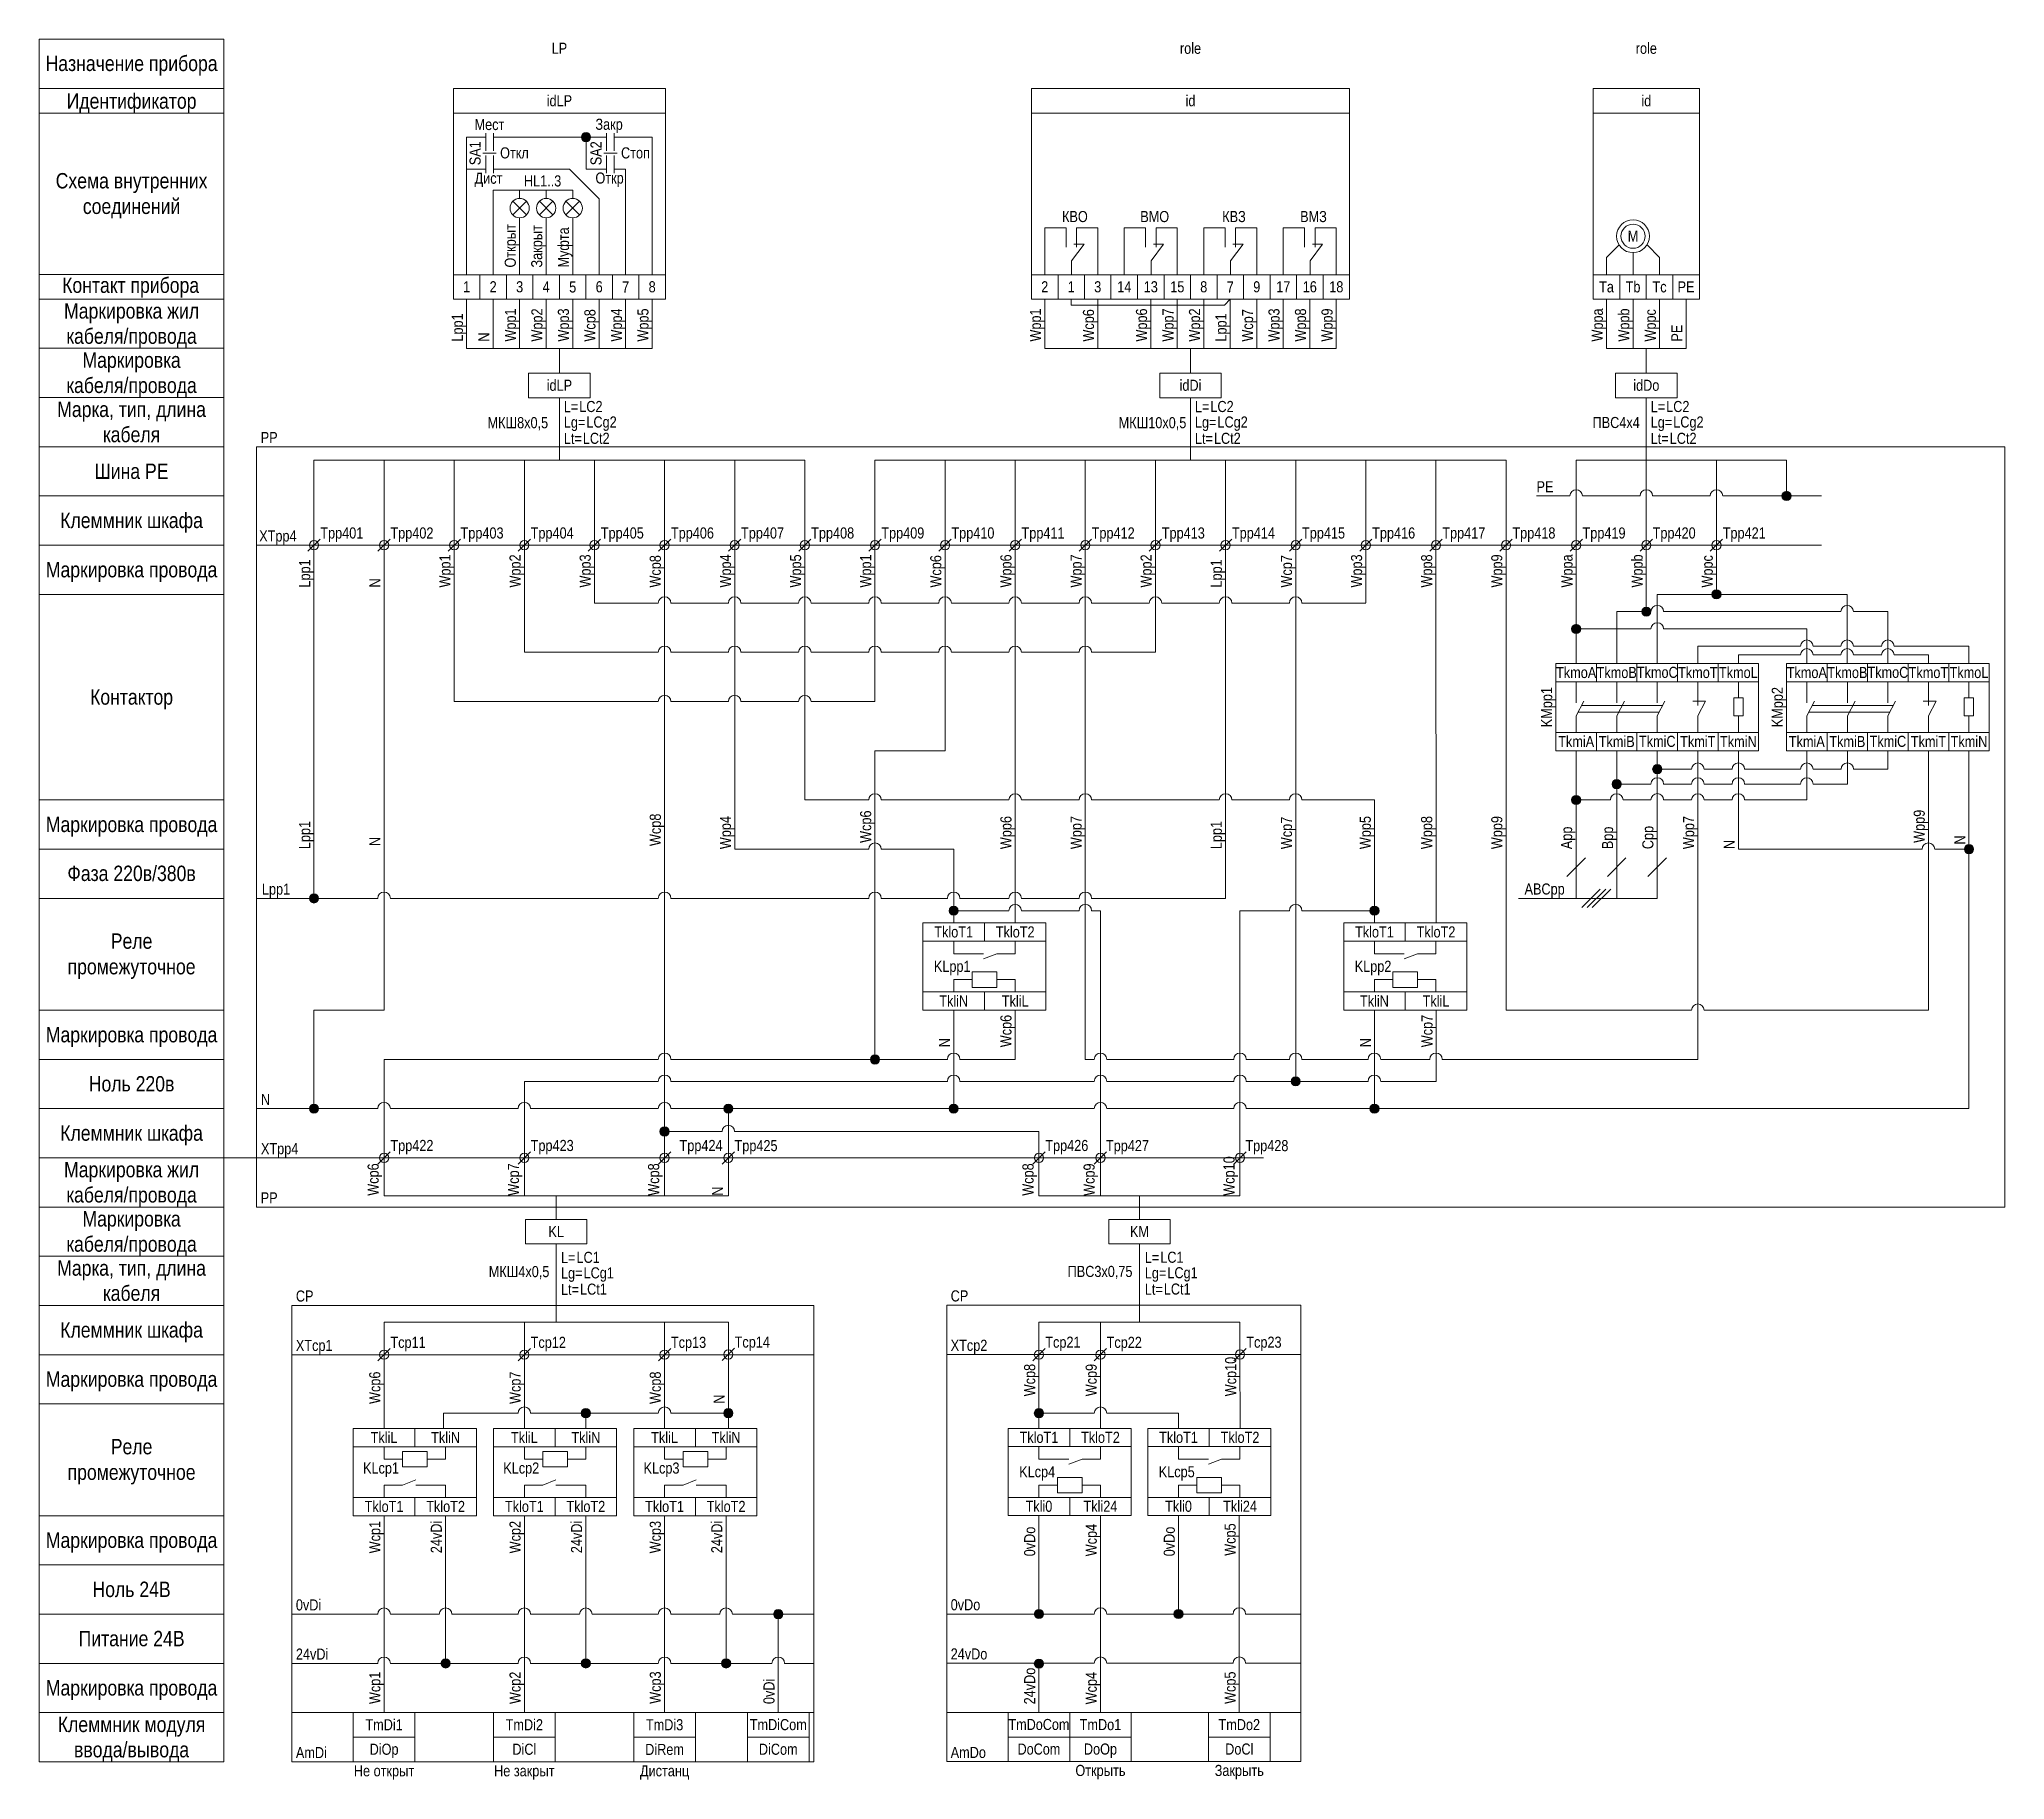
# Model space of a CAD drawing. Header units: millimetres. Extents: x 20 to 340, y -288 to -5.
import ezdxf

# ---------------------------------------------------------------- set-up
doc = ezdxf.new("R2010")
doc.units = ezdxf.units.MM
doc.header["$MEASUREMENT"] = 0
doc.linetypes.add('1_1', pattern=[2000, 1000, -1000])
doc.linetypes.add('4_2_1_2', pattern=[6702.777624, 3527.777672, -1763.888836, 0, -1411.111116])
for name, color, linetype in [('cp_names', 7, 'Continuous'), ('cp_params_di', 7, 'Continuous'), ('cp_params_do', 7, 'Continuous'), ('cp_static_di', 7, 'Continuous'), ('cp_static_do', 7, 'Continuous'), ('id_names', 7, 'Continuous'), ('id_params_di', 7, 'Continuous'), ('id_params_do', 7, 'Continuous'), ('id_static_di', 7, 'Continuous'), ('id_static_do', 7, 'Continuous')]:
    doc.layers.add(name, color=color, linetype=linetype)
doc.styles.add('СГЕНЕРИР_СТИЛЬ_1', font='')
doc.styles.get('СГЕНЕРИР_СТИЛЬ_1').set_extended_font_data('Arial Narrow')

msp = doc.modelspace()

# ---------------------------------------------------------------- texts
at = {"layer": 'cp_names', "color": 7, "linetype": 'Continuous', "lineweight": 15, "char_height": 2.5, "attachment_point": 2, "style": 'СГЕНЕРИР_СТИЛЬ_1'}
for s, insert in [('\\A1;{\\pqc;\\fArial Narrow|b0|i0|c204|p34;Клеммник\\fArial Narrow|b0|i0|c204|p34; шкафа}', (35, -213.55)), ('\\A1;{\\pqc;\\fArial Narrow|b0|i0|c204|p34;Маркировка \\fArial Narrow|b0|i0|c204|p34;провода}', (35, -221.55)), ('\\A1;{\\pqc;\\fArial Narrow|b0|i0|c204|p34;Маркировка \\fArial Narrow|b0|i0|c204|p34;провода}', (35, -247.73)), ('\\A1;{\\pqc;\\fArial Narrow|b0|i0|c204|p34;Ноль 24\\fArial Narrow|b0|i0|c204|p34;В}', (35, -255.72)), ('\\A1;{\\pqc;\\fArial Narrow|b0|i0|c204|p34;Питание 2\\fArial Narrow|b0|i0|c204|p34;4\\fArial Narrow|b0|i0|c204|p34;В}', (35, -263.72)), ('\\A1;{\\pqc;\\fArial Narrow|b0|i0|c204|p34;Маркировка \\fArial Narrow|b0|i0|c204|p34;провода}', (35, -271.73))]:
    msp.add_mtext(s, dxfattribs=dict(at, insert=insert))
for s, insert, line_spacing_factor in [('\\A1;{\\pqc;\\fArial Narrow|b0|i0|c204|p34;Реле\\P\\pqc;\\fArial Narrow|b0|i0|c204|p34;промежуточное}', (35, -232.52), 0.996607), ('\\A1;{\\pqc;\\fArial Narrow|b0|i0|c204|p34;Клеммник модуля\\P\\pqc;\\fArial Narrow|b0|i0|c204|p34;ввода\\fArial Narrow|b0|i0|c204|p34;/вывода}', (35, -277.67), 0.985989)]:
    msp.add_mtext(s, dxfattribs=dict(at, insert=insert, line_spacing_factor=line_spacing_factor))
at = {"layer": 'cp_params_di', "color": 7, "linetype": 'Continuous', "lineweight": 15, "char_height": 1.8, "style": 'СГЕНЕРИР_СТИЛЬ_1'}
for s, insert, attachment_point in [('\\A1;{\\pql;\\fArial Narrow|b0|i0|c204|p34;CP}', (61.71, -208.39), 1), ('\\A1;{\\pql;\\fArial Narrow|b0|i0|c204|p34;XTcp\\fArial Narrow|b0|i0|c204|p34;1}', (61.71, -216.42), 1), ('\\A1;{\\pql;\\fArial Narrow|b0|i0|c204|p34;Tcp\\fArial Narrow|b0|i0|c204|p34;1\\fArial Narrow|b0|i0|c204|p34;1}', (77.08, -215.92), 1), ('\\A1;{\\pql;\\fArial Narrow|b0|i0|c204|p34;Tcp1\\fArial Narrow|b0|i0|c204|p34;2}', (99.88, -215.92), 1), ('\\A1;{\\pql;\\fArial Narrow|b0|i0|c204|p34;Tcp1\\fArial Narrow|b0|i0|c204|p34;3}', (122.68, -215.92), 1), ('\\A1;{\\pql;\\fArial Narrow|b0|i0|c204|p34;Tcp1\\fArial Narrow|b0|i0|c204|p34;4}', (133.04, -215.87), 1), ('\\A1;{\\pqc;\\fArial Narrow|b0|i0|c204|p34;TkliL}', (76.05, -231.39), 2), ('\\A1;{\\pqc;\\fArial Narrow|b0|i0|c204|p34;T\\fArial Narrow|b0|i0|c204|p34;kliN}', (86.05, -231.39), 2), ('\\A1;{\\pqc;\\fArial Narrow|b0|i0|c204|p34;TkliL}', (98.85, -231.39), 2), ('\\A1;{\\pqc;\\fArial Narrow|b0|i0|c204|p34;T\\fArial Narrow|b0|i0|c204|p34;kliN}', (108.85, -231.39), 2), ('\\A1;{\\pqc;\\fArial Narrow|b0|i0|c204|p34;TkliL}', (121.65, -231.39), 2), ('\\A1;{\\pqc;\\fArial Narrow|b0|i0|c204|p34;T\\fArial Narrow|b0|i0|c204|p34;kliN}', (131.65, -231.39), 2), ('\\A1;{\\pqc;\\fArial Narrow|b0|i0|c204|p34;KL\\fArial Narrow|b0|i0|c204|p34;c\\fArial Narrow|b0|i0|c204|p34;p1}', (75.55, -236.35), 2), ('\\A1;{\\pqc;\\fArial Narrow|b0|i0|c204|p34;KL\\fArial Narrow|b0|i0|c204|p34;c\\fArial Narrow|b0|i0|c204|p34;p2}', (98.35, -236.35), 2), ('\\A1;{\\pqc;\\fArial Narrow|b0|i0|c204|p34;KLcp\\fArial Narrow|b0|i0|c204|p34;3}', (121.15, -236.35), 2), ('\\A1;{\\pqc;\\fArial Narrow|b0|i0|c204|p34;Tklo\\fArial Narrow|b0|i0|c204|p34;T1}', (76.05, -242.6), 2), ('\\A1;{\\pqc;\\fArial Narrow|b0|i0|c204|p34;Tklo\\fArial Narrow|b0|i0|c204|p34;T2}', (86.05, -242.6), 2), ('\\A1;{\\pqc;\\fArial Narrow|b0|i0|c204|p34;Tklo\\fArial Narrow|b0|i0|c204|p34;T1}', (98.85, -242.6), 2), ('\\A1;{\\pqc;\\fArial Narrow|b0|i0|c204|p34;Tklo\\fArial Narrow|b0|i0|c204|p34;T2}', (108.85, -242.6), 2), ('\\A1;{\\pqc;\\fArial Narrow|b0|i0|c204|p34;Tklo\\fArial Narrow|b0|i0|c204|p34;T1}', (121.65, -242.6), 2), ('\\A1;{\\pqc;\\fArial Narrow|b0|i0|c204|p34;Tklo\\fArial Narrow|b0|i0|c204|p34;T2}', (131.65, -242.6), 2), ('\\A1;{\\pql;\\fArial Narrow|b0|i0|c204|p34;0v\\fArial Narrow|b0|i0|c204|p34;Di}', (61.71, -258.6), 1), ('\\A1;{\\pql;\\fArial Narrow|b0|i0|c204|p34;24v\\fArial Narrow|b0|i0|c204|p34;Di}', (61.71, -266.6), 1), ('\\A1;{\\pqc;\\fArial Narrow|b0|i0|c204|p34;TmDiCom}', (140.13, -278.06), 2), ('\\A1;{\\pqc;\\fArial Narrow|b0|i0|c204|p34;Tm\\fArial Narrow|b0|i0|c204|p34;Di\\fArial Narrow|b0|i0|c204|p34;1}', (76.05, -278.08), 2), ('\\A1;{\\pqc;\\fArial Narrow|b0|i0|c204|p34;TmDi2}', (98.85, -278.08), 2), ('\\A1;{\\pqc;\\fArial Narrow|b0|i0|c204|p34;TmDi\\fArial Narrow|b0|i0|c204|p34;3}', (121.65, -278.08), 2), ('\\A1;{\\pql;\\fArial Narrow|b0|i0|c204|p34;Am\\fArial Narrow|b0|i0|c204|p34;Di}', (61.71, -282.61), 1), ('\\A1;{\\pqc;\\fArial Narrow|b0|i0|c204|p34;Di\\fArial Narrow|b0|i0|c204|p34;Op}', (76.05, -282.06), 2), ('\\A1;{\\pqc;\\fArial Narrow|b0|i0|c204|p34;DiCl}', (98.85, -282.06), 2), ('\\A1;{\\pqc;\\fArial Narrow|b0|i0|c204|p34;DiRem}', (121.65, -282.09), 2), ('\\A1;{\\pqc;\\fArial Narrow|b0|i0|c204|p34;Di\\fArial Narrow|b0|i0|c204|p34;Com}', (140.13, -282.06), 2)]:
    msp.add_mtext(s, dxfattribs=dict(at, insert=insert, attachment_point=attachment_point))
at = {"layer": 'cp_params_di', "color": 7, "linetype": 'Continuous', "lineweight": 15, "char_height": 1.8, "attachment_point": 1, "rotation": 90, "style": 'СГЕНЕРИР_СТИЛЬ_1'}
for s, insert in [('\\A1;{\\pql;\\fArial Narrow|b0|i0|c204|p34;Wcp\\fArial Narrow|b0|i0|c204|p34;6}', (73.64, -226.84)), ('\\A1;{\\pql;\\fArial Narrow|b0|i0|c204|p34;Wcp\\fArial Narrow|b0|i0|c204|p34;7}', (96.45, -226.84)), ('\\A1;{\\pql;\\fArial Narrow|b0|i0|c204|p34;Wcp\\fArial Narrow|b0|i0|c204|p34;8}', (119.24, -226.84)), ('\\A1;{\\pql;\\fArial Narrow|b0|i0|c204|p34;Wcp\\fArial Narrow|b0|i0|c204|p34;1}', (73.64, -251.12)), ('\\A1;{\\pql;\\fArial Narrow|b0|i0|c204|p34;24v\\fArial Narrow|b0|i0|c204|p34;Di}', (83.64, -251.09)), ('\\A1;{\\pql;\\fArial Narrow|b0|i0|c204|p34;Wcp\\fArial Narrow|b0|i0|c204|p34;2}', (96.44, -251.12)), ('\\A1;{\\pql;\\fArial Narrow|b0|i0|c204|p34;24v\\fArial Narrow|b0|i0|c204|p34;Di}', (106.44, -251.09)), ('\\A1;{\\pql;\\fArial Narrow|b0|i0|c204|p34;Wcp\\fArial Narrow|b0|i0|c204|p34;3}', (119.24, -251.12)), ('\\A1;{\\pql;\\fArial Narrow|b0|i0|c204|p34;24v\\fArial Narrow|b0|i0|c204|p34;Di}', (129.24, -251.09)), ('\\A1;{\\pql;\\fArial Narrow|b0|i0|c204|p34;Wcp\\fArial Narrow|b0|i0|c204|p34;1}', (73.64, -275.62)), ('\\A1;{\\pql;\\fArial Narrow|b0|i0|c204|p34;Wcp\\fArial Narrow|b0|i0|c204|p34;2}', (96.44, -275.62)), ('\\A1;{\\pql;\\fArial Narrow|b0|i0|c204|p34;Wcp\\fArial Narrow|b0|i0|c204|p34;3}', (119.24, -275.58)), ('\\A1;{\\pql;\\fArial Narrow|b0|i0|c204|p34;0v\\fArial Narrow|b0|i0|c204|p34;Di}', (137.72, -275.62))]:
    msp.add_mtext(s, dxfattribs=dict(at, insert=insert))
at = {"layer": 'cp_params_do', "color": 7, "linetype": 'Continuous', "lineweight": 15, "style": 'СГЕНЕРИР_СТИЛЬ_1'}
for s, insert, char_height, attachment_point in [('\\A1;{\\pql;\\fArial Narrow|b0|i0|c204|p34;CP}', (168.16, -208.37), 1.8, 1), ('\\A1;{\\pql;\\fArial Narrow|b0|i0|c204|p34;XTcp\\fArial Narrow|b0|i0|c204|p34;2}', (168.16, -216.4), 1.8, 1), ('\\A1;{\\pql;\\fArial Narrow|b0|i0|c204|p34;Tcp\\fArial Narrow|b0|i0|c204|p34;2\\fArial Narrow|b0|i0|c204|p34;1}', (183.54, -215.89), 1.8, 1), ('\\A1;{\\pql;\\fArial Narrow|b0|i0|c204|p34;Tcp\\fArial Narrow|b0|i0|c204|p34;2\\fArial Narrow|b0|i0|c204|p34;2}', (193.51, -215.92), 1.8, 1), ('\\A1;{\\pql;\\fArial Narrow|b0|i0|c204|p34;Tcp2\\fArial Narrow|b0|i0|c204|p34;3}', (216.22, -215.89), 1.8, 1), ('\\A1;{\\pqc;\\fArial Narrow|b0|i0|c204|p34;Tklo\\fArial Narrow|b0|i0|c204|p34;T1}', (182.51, -231.36), 1.8, 2), ('\\A1;{\\pqc;\\fArial Narrow|b0|i0|c204|p34;Tklo\\fArial Narrow|b0|i0|c204|p34;T2}', (192.51, -231.36), 1.8, 2), ('\\A1;{\\pqc;\\fArial Narrow|b0|i0|c204|p34;Tklo\\fArial Narrow|b0|i0|c204|p34;T1}', (205.2, -231.36), 1.8, 2), ('\\A1;{\\pqc;\\fArial Narrow|b0|i0|c204|p34;Tklo\\fArial Narrow|b0|i0|c204|p34;T2}', (215.2, -231.36), 1.8, 2), ('\\A1;{\\pqc;\\fArial Narrow|b0|i0|c204|p34;KL\\fArial Narrow|b0|i0|c204|p34;c\\fArial Narrow|b0|i0|c204|p34;p\\fArial Narrow|b0|i0|c204|p34;4}', (182.22, -236.95), 1.8, 2), ('\\A1;{\\pqc;\\fArial Narrow|b0|i0|c204|p34;KLcp\\fArial Narrow|b0|i0|c204|p34;5}', (204.91, -236.95), 1.8, 2), ('\\A1;{\\pqc;\\fArial Narrow|b0|i0|c204|p34;Tkli\\fArial Narrow|b0|i0|c204|p34;0}', (182.51, -242.57), 1.8, 2), ('\\A1;{\\pqc;\\fArial Narrow|b0|i0|c204|p34;Tkli\\fArial Narrow|b0|i0|c204|p34;24}', (192.51, -242.57), 1.8, 2), ('\\A1;{\\pqc;\\fArial Narrow|b0|i0|c204|p34;Tkli\\fArial Narrow|b0|i0|c204|p34;0}', (205.2, -242.57), 1.8, 2), ('\\A1;{\\pqc;\\fArial Narrow|b0|i0|c204|p34;Tkli\\fArial Narrow|b0|i0|c204|p34;24}', (215.2, -242.57), 1.8, 2), ('\\A1;{\\pql;\\fArial Narrow|b0|i0|c204|p34;0v\\fArial Narrow|b0|i0|c204|p34;Do}', (168.16, -258.57), 1.8, 1), ('\\A1;{\\pql;\\fArial Narrow|b0|i0|c204|p34;24v\\fArial Narrow|b0|i0|c204|p34;Do}', (168.16, -266.57), 1.8, 1), ('\\A1;{\\pqc;\\fArial Narrow|b0|i0|c204|p34;Tm\\fArial Narrow|b0|i0|c204|p34;DoCom}', (182.51, -278.04), 1.79, 2), ('\\A1;{\\pqc;\\fArial Narrow|b0|i0|c204|p34;TmDo1}', (192.51, -278.06), 1.8, 2), ('\\A1;{\\pqc;\\fArial Narrow|b0|i0|c204|p34;TmDo2}', (215.08, -278.06), 1.8, 2), ('\\A1;{\\pql;\\fArial Narrow|b0|i0|c204|p34;Am\\fArial Narrow|b0|i0|c204|p34;Do}', (168.16, -282.58), 1.8, 1), ('\\A1;{\\pqc;\\fArial Narrow|b0|i0|c204|p34;DoCom}', (182.51, -282.04), 1.79, 2), ('\\A1;{\\pqc;\\fArial Narrow|b0|i0|c204|p34;Do\\fArial Narrow|b0|i0|c204|p34;Op}', (192.51, -282.03), 1.8, 2), ('\\A1;{\\pqc;\\fArial Narrow|b0|i0|c204|p34;Do\\fArial Narrow|b0|i0|c204|p34;Cl}', (215.08, -282.03), 1.8, 2)]:
    msp.add_mtext(s, dxfattribs=dict(at, insert=insert, char_height=char_height, attachment_point=attachment_point))
at = {"layer": 'cp_params_do', "color": 7, "linetype": 'Continuous', "lineweight": 15, "char_height": 1.8, "attachment_point": 1, "rotation": 90, "style": 'СГЕНЕРИР_СТИЛЬ_1'}
for s, insert in [('\\A1;{\\pql;\\fArial Narrow|b0|i0|c204|p34;Wcp\\fArial Narrow|b0|i0|c204|p34;8}', (180.1, -225.59)), ('\\A1;{\\pql;\\fArial Narrow|b0|i0|c204|p34;Wcp\\fArial Narrow|b0|i0|c204|p34;9}', (190.1, -225.59)), ('\\A1;{\\pql;\\fArial Narrow|b0|i0|c204|p34;Wcp\\fArial Narrow|b0|i0|c204|p34;10}', (212.78, -225.59)), ('\\A1;{\\pql;\\fArial Narrow|b0|i0|c204|p34;0v\\fArial Narrow|b0|i0|c204|p34;Do}', (180.1, -251.6)), ('\\A1;{\\pql;\\fArial Narrow|b0|i0|c204|p34;Wcp\\fArial Narrow|b0|i0|c204|p34;4}', (190.11, -251.6)), ('\\A1;{\\pql;\\fArial Narrow|b0|i0|c204|p34;0v\\fArial Narrow|b0|i0|c204|p34;Do}', (202.79, -251.6)), ('\\A1;{\\pql;\\fArial Narrow|b0|i0|c204|p34;Wcp\\fArial Narrow|b0|i0|c204|p34;5}', (212.68, -251.52)), ('\\A1;{\\pql;\\fArial Narrow|b0|i0|c204|p34;24v\\fArial Narrow|b0|i0|c204|p34;Do}', (180.1, -275.67)), ('\\A1;{\\pql;\\fArial Narrow|b0|i0|c204|p34;Wcp\\fArial Narrow|b0|i0|c204|p34;4}', (190.11, -275.67)), ('\\A1;{\\pql;\\fArial Narrow|b0|i0|c204|p34;Wcp\\fArial Narrow|b0|i0|c204|p34;5}', (212.68, -275.6))]:
    msp.add_mtext(s, dxfattribs=dict(at, insert=insert))
at = {"layer": 'cp_static_di', "color": 7, "linetype": 'Continuous', "lineweight": 15, "insert": (129.61, -226.79), "char_height": 1.8, "attachment_point": 1, "rotation": 90, "style": 'СГЕНЕРИР_СТИЛЬ_1'}
msp.add_mtext('\\A1;{\\pql;\\fArial Narrow|b0|i0|c204|p34;N}', dxfattribs=at)
at = {"layer": 'cp_static_di', "color": 7, "linetype": 'Continuous', "lineweight": 15, "char_height": 1.8, "attachment_point": 2, "style": 'СГЕНЕРИР_СТИЛЬ_1'}
for s, insert in [('\\A1;{\\pqc;\\fArial Narrow|b0|i0|c204|p34;Не о\\fArial Narrow|b0|i0|c204|p34;ткрыт}', (76.05, -285.57)), ('\\A1;{\\pqc;\\fArial Narrow|b0|i0|c204|p34;Не з\\fArial Narrow|b0|i0|c204|p34;акрыт}', (98.85, -285.57)), ('\\A1;{\\pqc;\\fArial Narrow|b0|i0|c204|p34;Дистанц}', (121.65, -285.57))]:
    msp.add_mtext(s, dxfattribs=dict(at, insert=insert))
at = {"layer": 'cp_static_do', "color": 7, "linetype": 'Continuous', "lineweight": 15, "char_height": 1.8, "attachment_point": 2, "style": 'СГЕНЕРИР_СТИЛЬ_1'}
for s, insert in [('\\A1;{\\pqc;\\fArial Narrow|b0|i0|c204|p34;Открыть}', (192.51, -285.51)), ('\\A1;{\\pqc;\\fArial Narrow|b0|i0|c204|p34;Закрыть}', (215.08, -285.51))]:
    msp.add_mtext(s, dxfattribs=dict(at, insert=insert))
at = {"layer": 'id_names', "color": 7, "linetype": 'Continuous', "lineweight": 15, "char_height": 2.5, "attachment_point": 2, "style": 'СГЕНЕРИР_СТИЛЬ_1'}
for s, insert in [('\\A1;{\\pqc;\\fArial Narrow|b0|i0|c204|p34;Назначение прибора}', (35, -7.66)), ('\\A1;{\\pqc;\\fArial Narrow|b0|i0|c204|p34;Идентификатор}', (35, -13.78)), ('\\A1;{\\pqc;\\fArial Narrow|b0|i0|c204|p34;Контакт прибора}', (34.85, -43.72)), ('\\A1;{\\pqc;\\fArial Narrow|b0|i0|c204|p34;Шина РЕ}', (35, -73.96)), ('\\A1;{\\pqc;\\fArial Narrow|b0|i0|c204|p34;Клеммник\\fArial Narrow|b0|i0|c204|p34; шкафа}', (35, -81.95)), ('\\A1;{\\pqc;\\fArial Narrow|b0|i0|c204|p34;Маркировка \\fArial Narrow|b0|i0|c204|p34;провода}', (35, -89.96)), ('\\A1;{\\pqc;\\fArial Narrow|b0|i0|c204|p34;Контактор}', (35, -110.66)), ('\\A1;{\\pqc;\\fArial Narrow|b0|i0|c204|p34;Маркировка \\fArial Narrow|b0|i0|c204|p34;провода}', (35, -131.37)), ('\\A1;{\\pqc;\\fArial Narrow|b0|i0|c204|p34;Фаза \\fArial Narrow|b0|i0|c204|p34;220в\\fArial Narrow|b0|i0|c204|p34;/380в}', (35, -139.33)), ('\\A1;{\\pqc;\\fArial Narrow|b0|i0|c204|p34;Маркировка \\fArial Narrow|b0|i0|c204|p34;провода}', (35, -165.55)), ('\\A1;{\\pqc;\\fArial Narrow|b0|i0|c204|p34;Ноль 220\\fArial Narrow|b0|i0|c204|p34;в}', (35, -173.54)), ('\\A1;{\\pqc;\\fArial Narrow|b0|i0|c204|p34;Клеммник\\fArial Narrow|b0|i0|c204|p34; шкафа}', (35, -181.55))]:
    msp.add_mtext(s, dxfattribs=dict(at, insert=insert))
at = {"layer": 'id_names', "color": 7, "linetype": 'Continuous', "lineweight": 15, "insert": (35, -26.74), "char_height": 2.5, "width": 30, "attachment_point": 2, "line_spacing_factor": 0.996473, "style": 'СГЕНЕРИР_СТИЛЬ_1'}
msp.add_mtext('\\A1;{\\pqc;\\fArial Narrow|b0|i0|c204|p34;Схема внутренних соединений}', dxfattribs=at)
at = {"layer": 'id_names', "color": 7, "linetype": 'Continuous', "lineweight": 15, "char_height": 2.5, "attachment_point": 2, "style": 'СГЕНЕРИР_СТИЛЬ_1'}
for s, insert, line_spacing_factor in [('\\A1;{\\pqc;\\fArial Narrow|b0|i0|c204|p34;Маркировка жил\\P\\pqc;\\fArial Narrow|b0|i0|c204|p34;кабеля/провода}', (35, -47.9), 0.982786), ('\\A1;{\\pqc;\\fArial Narrow|b0|i0|c204|p34;Маркировка\\P\\pqc;\\fArial Narrow|b0|i0|c204|p34;кабеля/провода}', (35, -55.9), 0.982786), ('\\A1;{\\pqc;\\fArial Narrow|b0|i0|c204|p34;Марка, тип\\fArial Narrow|b0|i0|c204|p34;, длина\\P\\pqc;\\fArial Narrow|b0|i0|c204|p34;кабеля}', (35, -63.9), 0.98101), ('\\A1;{\\pqc;\\fArial Narrow|b0|i0|c204|p34;Реле\\P\\pqc;\\fArial Narrow|b0|i0|c204|p34;промежуточное}', (35, -150.34), 0.996607), ('\\A1;{\\pqc;\\fArial Narrow|b0|i0|c204|p34;Маркировка жил\\P\\pqc;\\fArial Narrow|b0|i0|c204|p34;кабеля/провода}', (35, -187.49), 0.982786), ('\\A1;{\\pqc;\\fArial Narrow|b0|i0|c204|p34;Маркировка\\P\\pqc;\\fArial Narrow|b0|i0|c204|p34;кабеля/провода}', (35, -195.49), 0.982786), ('\\A1;{\\pqc;\\fArial Narrow|b0|i0|c204|p34;Марка, тип\\fArial Narrow|b0|i0|c204|p34;, длина\\P\\pqc;\\fArial Narrow|b0|i0|c204|p34;кабеля}', (35, -203.49), 0.98101)]:
    msp.add_mtext(s, dxfattribs=dict(at, insert=insert, line_spacing_factor=line_spacing_factor))
at = {"layer": 'id_params_di', "color": 7, "linetype": 'Continuous', "lineweight": 15, "char_height": 1.8, "style": 'СГЕНЕРИР_СТИЛЬ_1'}
for s, insert, attachment_point in [('\\A1;{\\pqc;\\fArial Narrow|b0|i0|c204|p34;KL}', (104.03, -197.91), 2), ('\\A1;{\\pql;\\fArial Narrow|b0|i0|c204|p34;LC\\fArial Narrow|b0|i0|c204|p34;1}', (107.33, -202.1), 1), ('\\A1;{\\pql;\\fArial Narrow|b0|i0|c204|p34;LCt\\fArial Narrow|b0|i0|c204|p34;1}', (107.91, -207.27), 1), ('\\A1;{\\pql;\\fArial Narrow|b0|i0|c204|p34;LCg\\fArial Narrow|b0|i0|c204|p34;1}', (108.48, -204.62), 1)]:
    msp.add_mtext(s, dxfattribs=dict(at, insert=insert, attachment_point=attachment_point))
at = {"layer": 'id_params_do', "color": 7, "linetype": 'Continuous', "lineweight": 15, "char_height": 1.8, "attachment_point": 2, "style": 'СГЕНЕРИР_СТИЛЬ_1'}
for s, insert, width in [('\\A1;{\\pqc;\\fArial Narrow|b0|i0|c204|p34;LP}', (104.55, -5.56), 30), ('\\A1;{\\pqc;\\fArial Narrow|b0|i0|c204|p34;role}', (207.15, -5.56), 50), ('\\A1;{\\pqc;\\fArial Narrow|b0|i0|c204|p34;role}', (281.25, -5.56), 30)]:
    msp.add_mtext(s, dxfattribs=dict(at, insert=insert, width=width))
at = {"layer": 'id_params_do', "color": 7, "linetype": 'Continuous', "lineweight": 15, "char_height": 1.8, "style": 'СГЕНЕРИР_СТИЛЬ_1'}
for s, insert, attachment_point in [('\\A1;{\\pqc;\\fArial Narrow|b0|i0|c204|p34;idL\\fArial Narrow|b0|i0|c204|p34;P}', (104.55, -14.08), 2), ('\\A1;{\\pqc;\\fArial Narrow|b0|i0|c204|p34;id}', (207.15, -14.08), 2), ('\\A1;{\\pqc;\\fArial Narrow|b0|i0|c204|p34;id}', (281.25, -14.08), 2), ('\\A1;{\\pql;\\fArial Narrow|b0|i0|c204|p34;HL1..3}', (98.78, -27.12), 1), ('\\A1;{\\pqc;\\fArial Narrow|b0|i0|c204|p34;T\\fArial Narrow|b0|i0|c204|p34;a}', (274.78, -44.34), 2), ('\\A1;{\\pqc;\\fArial Narrow|b0|i0|c204|p34;Tb}', (279.09, -44.34), 2), ('\\A1;{\\pqc;\\fArial Narrow|b0|i0|c204|p34;Tc}', (283.4, -44.34), 2), ('\\A1;{\\pqc;\\fArial Narrow|b0|i0|c204|p34;idL\\fArial Narrow|b0|i0|c204|p34;P}', (104.55, -60.34), 2), ('\\A1;{\\pqc;\\fArial Narrow|b0|i0|c204|p34;idD\\fArial Narrow|b0|i0|c204|p34;i}', (207.15, -60.34), 2), ('\\A1;{\\pqc;\\fArial Narrow|b0|i0|c204|p34;id\\fArial Narrow|b0|i0|c204|p34;Do}', (281.25, -60.34), 2), ('\\A1;{\\pql;\\fArial Narrow|b0|i0|c204|p34;LC\\fArial Narrow|b0|i0|c204|p34;2}', (107.78, -63.79), 1), ('\\A1;{\\pql;\\fArial Narrow|b0|i0|c204|p34;LC\\fArial Narrow|b0|i0|c204|p34;2}', (210.38, -63.79), 1), ('\\A1;{\\pql;\\fArial Narrow|b0|i0|c204|p34;LC\\fArial Narrow|b0|i0|c204|p34;2}', (284.48, -63.79), 1), ('\\A1;{\\pql;\\fArial Narrow|b0|i0|c204|p34;LCg\\fArial Narrow|b0|i0|c204|p34;2}', (108.94, -66.31), 1), ('\\A1;{\\pql;\\fArial Narrow|b0|i0|c204|p34;LCg\\fArial Narrow|b0|i0|c204|p34;2}', (211.53, -66.31), 1), ('\\A1;{\\pql;\\fArial Narrow|b0|i0|c204|p34;LCg\\fArial Narrow|b0|i0|c204|p34;2}', (285.63, -66.31), 1), ('\\A1;{\\pql;\\fArial Narrow|b0|i0|c204|p34;P\\fArial Narrow|b0|i0|c204|p34;P}', (55.99, -68.83), 1), ('\\A1;{\\pql;\\fArial Narrow|b0|i0|c204|p34;LCt\\fArial Narrow|b0|i0|c204|p34;2}', (108.36, -68.96), 1), ('\\A1;{\\pql;\\fArial Narrow|b0|i0|c204|p34;LCt\\fArial Narrow|b0|i0|c204|p34;2}', (210.96, -68.96), 1), ('\\A1;{\\pql;\\fArial Narrow|b0|i0|c204|p34;LCt\\fArial Narrow|b0|i0|c204|p34;2}', (285.06, -68.96), 1), ('\\A1;{\\pql;\\fArial Narrow|b0|i0|c204|p34;XTpp\\fArial Narrow|b0|i0|c204|p34;4}', (55.75, -84.83), 1), ('\\A1;{\\pql;\\fArial Narrow|b0|i0|c204|p34;Tpp4\\fArial Narrow|b0|i0|c204|p34;0\\fArial Narrow|b0|i0|c204|p34;1}', (65.68, -84.35), 1), ('\\A1;{\\pql;\\fArial Narrow|b0|i0|c204|p34;Tpp4\\fArial Narrow|b0|i0|c204|p34;0\\fArial Narrow|b0|i0|c204|p34;2}', (77.08, -84.35), 1), ('\\A1;{\\pql;\\fArial Narrow|b0|i0|c204|p34;Tpp4\\fArial Narrow|b0|i0|c204|p34;0\\fArial Narrow|b0|i0|c204|p34;3}', (88.48, -84.35), 1), ('\\A1;{\\pql;\\fArial Narrow|b0|i0|c204|p34;Tpp4\\fArial Narrow|b0|i0|c204|p34;0\\fArial Narrow|b0|i0|c204|p34;4}', (99.88, -84.35), 1), ('\\A1;{\\pql;\\fArial Narrow|b0|i0|c204|p34;Tpp4\\fArial Narrow|b0|i0|c204|p34;0\\fArial Narrow|b0|i0|c204|p34;5}', (111.28, -84.35), 1), ('\\A1;{\\pql;\\fArial Narrow|b0|i0|c204|p34;Tpp4\\fArial Narrow|b0|i0|c204|p34;0\\fArial Narrow|b0|i0|c204|p34;6}', (122.68, -84.35), 1), ('\\A1;{\\pql;\\fArial Narrow|b0|i0|c204|p34;Tpp4\\fArial Narrow|b0|i0|c204|p34;0\\fArial Narrow|b0|i0|c204|p34;7}', (134.08, -84.35), 1), ('\\A1;{\\pql;\\fArial Narrow|b0|i0|c204|p34;Tpp4\\fArial Narrow|b0|i0|c204|p34;0\\fArial Narrow|b0|i0|c204|p34;8}', (145.48, -84.35), 1), ('\\A1;{\\pql;\\fArial Narrow|b0|i0|c204|p34;Tpp4\\fArial Narrow|b0|i0|c204|p34;0\\fArial Narrow|b0|i0|c204|p34;9}', (156.88, -84.35), 1), ('\\A1;{\\pql;\\fArial Narrow|b0|i0|c204|p34;Tpp4\\fArial Narrow|b0|i0|c204|p34;10}', (168.28, -84.35), 1), ('\\A1;{\\pql;\\fArial Narrow|b0|i0|c204|p34;Tpp4\\fArial Narrow|b0|i0|c204|p34;1\\fArial Narrow|b0|i0|c204|p34;1}', (179.68, -84.35), 1), ('\\A1;{\\pql;\\fArial Narrow|b0|i0|c204|p34;Tpp4\\fArial Narrow|b0|i0|c204|p34;1\\fArial Narrow|b0|i0|c204|p34;2}', (191.08, -84.35), 1), ('\\A1;{\\pql;\\fArial Narrow|b0|i0|c204|p34;Tpp4\\fArial Narrow|b0|i0|c204|p34;1\\fArial Narrow|b0|i0|c204|p34;3}', (202.48, -84.35), 1), ('\\A1;{\\pql;\\fArial Narrow|b0|i0|c204|p34;Tpp41\\fArial Narrow|b0|i0|c204|p34;4}', (213.88, -84.35), 1), ('\\A1;{\\pql;\\fArial Narrow|b0|i0|c204|p34;Tpp4\\fArial Narrow|b0|i0|c204|p34;1\\fArial Narrow|b0|i0|c204|p34;5}', (225.28, -84.35), 1), ('\\A1;{\\pql;\\fArial Narrow|b0|i0|c204|p34;Tpp4\\fArial Narrow|b0|i0|c204|p34;16}', (236.68, -84.35), 1), ('\\A1;{\\pql;\\fArial Narrow|b0|i0|c204|p34;Tpp41\\fArial Narrow|b0|i0|c204|p34;7}', (248.08, -84.35), 1), ('\\A1;{\\pql;\\fArial Narrow|b0|i0|c204|p34;Tpp41\\fArial Narrow|b0|i0|c204|p34;8}', (259.48, -84.35), 1), ('\\A1;{\\pql;\\fArial Narrow|b0|i0|c204|p34;Tpp4\\fArial Narrow|b0|i0|c204|p34;19}', (270.88, -84.35), 1), ('\\A1;{\\pql;\\fArial Narrow|b0|i0|c204|p34;Tpp4\\fArial Narrow|b0|i0|c204|p34;20}', (282.28, -84.35), 1), ('\\A1;{\\pql;\\fArial Narrow|b0|i0|c204|p34;Tpp4\\fArial Narrow|b0|i0|c204|p34;21}', (293.67, -84.35), 1), ('\\A1;{\\pqc;\\fArial Narrow|b0|i0|c204|p34;Tk\\fArial Narrow|b0|i0|c204|p34;m\\fArial Narrow|b0|i0|c204|p34;oA}', (269.85, -107.03), 2), ('\\A1;{\\pqc;\\fArial Narrow|b0|i0|c204|p34;Tkmo\\fArial Narrow|b0|i0|c204|p34;B}', (276.44, -107.03), 2), ('\\A1;{\\pqc;\\fArial Narrow|b0|i0|c204|p34;Tkmo\\fArial Narrow|b0|i0|c204|p34;C}', (283.03, -107), 2), ('\\A1;{\\pqc;\\fArial Narrow|b0|i0|c204|p34;Tkmo\\fArial Narrow|b0|i0|c204|p34;T}', (289.62, -107.03), 2), ('\\A1;{\\pqc;\\fArial Narrow|b0|i0|c204|p34;Tkmo\\fArial Narrow|b0|i0|c204|p34;L}', (296.21, -107.03), 2), ('\\A1;{\\pqc;\\fArial Narrow|b0|i0|c204|p34;Tk\\fArial Narrow|b0|i0|c204|p34;m\\fArial Narrow|b0|i0|c204|p34;oA}', (307.34, -107.03), 2), ('\\A1;{\\pqc;\\fArial Narrow|b0|i0|c204|p34;Tkmo\\fArial Narrow|b0|i0|c204|p34;B}', (313.93, -107.03), 2), ('\\A1;{\\pqc;\\fArial Narrow|b0|i0|c204|p34;Tkmo\\fArial Narrow|b0|i0|c204|p34;C}', (320.52, -107), 2), ('\\A1;{\\pqc;\\fArial Narrow|b0|i0|c204|p34;Tkmo\\fArial Narrow|b0|i0|c204|p34;T}', (327.11, -107.03), 2), ('\\A1;{\\pqc;\\fArial Narrow|b0|i0|c204|p34;Tkmo\\fArial Narrow|b0|i0|c204|p34;L}', (333.7, -107.03), 2), ('\\A1;{\\pqc;\\fArial Narrow|b0|i0|c204|p34;Tkm\\fArial Narrow|b0|i0|c204|p34;i\\fArial Narrow|b0|i0|c204|p34;A}', (269.85, -118.25), 2), ('\\A1;{\\pqc;\\fArial Narrow|b0|i0|c204|p34;Tkmi\\fArial Narrow|b0|i0|c204|p34;B}', (276.44, -118.25), 2), ('\\A1;{\\pqc;\\fArial Narrow|b0|i0|c204|p34;Tkmi\\fArial Narrow|b0|i0|c204|p34;C}', (283.03, -118.22), 2), ('\\A1;{\\pqc;\\fArial Narrow|b0|i0|c204|p34;Tkmi\\fArial Narrow|b0|i0|c204|p34;T}', (289.62, -118.25), 2), ('\\A1;{\\pqc;\\fArial Narrow|b0|i0|c204|p34;Tkmi\\fArial Narrow|b0|i0|c204|p34;N}', (296.21, -118.25), 2), ('\\A1;{\\pqc;\\fArial Narrow|b0|i0|c204|p34;Tkm\\fArial Narrow|b0|i0|c204|p34;i\\fArial Narrow|b0|i0|c204|p34;A}', (307.34, -118.25), 2), ('\\A1;{\\pqc;\\fArial Narrow|b0|i0|c204|p34;Tkmi\\fArial Narrow|b0|i0|c204|p34;B}', (313.93, -118.25), 2), ('\\A1;{\\pqc;\\fArial Narrow|b0|i0|c204|p34;Tkmi\\fArial Narrow|b0|i0|c204|p34;C}', (320.52, -118.22), 2), ('\\A1;{\\pqc;\\fArial Narrow|b0|i0|c204|p34;Tkmi\\fArial Narrow|b0|i0|c204|p34;T}', (327.11, -118.25), 2), ('\\A1;{\\pqc;\\fArial Narrow|b0|i0|c204|p34;Tkmi\\fArial Narrow|b0|i0|c204|p34;N}', (333.7, -118.25), 2), ('\\A1;{\\pql;\\fArial Narrow|b0|i0|c204|p34;Lpp1}', (56.19, -142.24), 1), ('\\A1;{\\pql;\\fArial Narrow|b0|i0|c204|p34;ABC\\fArial Narrow|b0|i0|c204|p34;pp}', (261.45, -142.22), 1), ('\\A1;{\\pqc;\\fArial Narrow|b0|i0|c204|p34;Tklo\\fArial Narrow|b0|i0|c204|p34;T1}', (168.65, -149.2), 2), ('\\A1;{\\pqc;\\fArial Narrow|b0|i0|c204|p34;Tklo\\fArial Narrow|b0|i0|c204|p34;T2}', (178.65, -149.2), 2), ('\\A1;{\\pqc;\\fArial Narrow|b0|i0|c204|p34;Tklo\\fArial Narrow|b0|i0|c204|p34;T1}', (237.05, -149.2), 2), ('\\A1;{\\pqc;\\fArial Narrow|b0|i0|c204|p34;Tklo\\fArial Narrow|b0|i0|c204|p34;T2}', (247.06, -149.2), 2), ('\\A1;{\\pqc;\\fArial Narrow|b0|i0|c204|p34;KL\\fArial Narrow|b0|i0|c204|p34;p\\fArial Narrow|b0|i0|c204|p34;p1}', (168.41, -154.79), 2), ('\\A1;{\\pqc;\\fArial Narrow|b0|i0|c204|p34;KL\\fArial Narrow|b0|i0|c204|p34;p\\fArial Narrow|b0|i0|c204|p34;p\\fArial Narrow|b0|i0|c204|p34;2}', (236.82, -154.79), 2), ('\\A1;{\\pqc;\\fArial Narrow|b0|i0|c204|p34;T\\fArial Narrow|b0|i0|c204|p34;kliN}', (168.65, -160.43), 2), ('\\A1;{\\pqc;\\fArial Narrow|b0|i0|c204|p34;TkliL}', (178.65, -160.43), 2), ('\\A1;{\\pqc;\\fArial Narrow|b0|i0|c204|p34;T\\fArial Narrow|b0|i0|c204|p34;kliN}', (237.05, -160.43), 2), ('\\A1;{\\pqc;\\fArial Narrow|b0|i0|c204|p34;TkliL}', (247.06, -160.43), 2), ('\\A1;{\\pql;\\fArial Narrow|b0|i0|c204|p34;XT\\fArial Narrow|b0|i0|c204|p34;pp4}', (56.03, -184.43), 1), ('\\A1;{\\pql;\\fArial Narrow|b0|i0|c204|p34;Tpp\\fArial Narrow|b0|i0|c204|p34;4\\fArial Narrow|b0|i0|c204|p34;22}', (77.08, -183.92), 1), ('\\A1;{\\pql;\\fArial Narrow|b0|i0|c204|p34;Tpp423}', (99.88, -183.92), 1), ('\\A1;{\\pql;\\fArial Narrow|b0|i0|c204|p34;Tpp42\\fArial Narrow|b0|i0|c204|p34;4}', (124.08, -183.92), 1), ('\\A1;{\\pql;\\fArial Narrow|b0|i0|c204|p34;Tpp42\\fArial Narrow|b0|i0|c204|p34;5}', (133.02, -183.94), 1), ('\\A1;{\\pql;\\fArial Narrow|b0|i0|c204|p34;Tpp42\\fArial Narrow|b0|i0|c204|p34;6}', (183.54, -183.92), 1), ('\\A1;{\\pql;\\fArial Narrow|b0|i0|c204|p34;Tpp42\\fArial Narrow|b0|i0|c204|p34;7}', (193.4, -183.94), 1), ('\\A1;{\\pql;\\fArial Narrow|b0|i0|c204|p34;Tpp42\\fArial Narrow|b0|i0|c204|p34;8}', (216.07, -183.94), 1), ('\\A1;{\\pql;\\fArial Narrow|b0|i0|c204|p34;P\\fArial Narrow|b0|i0|c204|p34;P}', (55.99, -192.43), 1), ('\\A1;{\\pqc;\\fArial Narrow|b0|i0|c204|p34;KM}', (198.85, -197.91), 2), ('\\A1;{\\pql;\\fArial Narrow|b0|i0|c204|p34;LC\\fArial Narrow|b0|i0|c204|p34;1}', (202.24, -202.08), 1), ('\\A1;{\\pql;\\fArial Narrow|b0|i0|c204|p34;LCt\\fArial Narrow|b0|i0|c204|p34;1}', (202.81, -207.25), 1), ('\\A1;{\\pql;\\fArial Narrow|b0|i0|c204|p34;LCg\\fArial Narrow|b0|i0|c204|p34;1}', (203.39, -204.6), 1)]:
    msp.add_mtext(s, dxfattribs=dict(at, insert=insert, attachment_point=attachment_point))
at = {"layer": 'id_params_do', "color": 7, "linetype": 'Continuous', "lineweight": 15, "char_height": 1.8, "rotation": 90, "style": 'СГЕНЕРИР_СТИЛЬ_1'}
for s, insert, attachment_point in [('\\A1;{\\pql;\\fArial Narrow|b0|i0|c204|p34;SA1}', (89.94, -25.47), 1), ('\\A1;{\\pql;\\fArial Narrow|b0|i0|c204|p34;SA\\fArial Narrow|b0|i0|c204|p34;2}', (109.6, -25.47), 1), ('\\A1;{\\pql;\\fArial Narrow|b0|i0|c204|p34;Lpp1}', (87.06, -54.14), 1), ('\\A1;{\\pql;\\fArial Narrow|b0|i0|c204|p34;Wpp1}', (95.68, -54.14), 1), ('\\A1;{\\pql;\\fArial Narrow|b0|i0|c204|p34;Wpp2}', (99.99, -54.14), 1), ('\\A1;{\\pql;\\fArial Narrow|b0|i0|c204|p34;Wpp3}', (104.3, -54.14), 1), ('\\A1;{\\pql;\\fArial Narrow|b0|i0|c204|p34;Wcp8}', (108.61, -54.14), 1), ('\\A1;{\\pql;\\fArial Narrow|b0|i0|c204|p34;Wpp4}', (112.92, -54.14), 1), ('\\A1;{\\pql;\\fArial Narrow|b0|i0|c204|p34;Wpp5}', (117.23, -54.14), 1), ('\\A1;{\\pql;\\fArial Narrow|b0|i0|c204|p34;Wpp1}', (181.04, -54.14), 1), ('\\A1;{\\pql;\\fArial Narrow|b0|i0|c204|p34;W\\fArial Narrow|b0|i0|c204|p34;cp6}', (189.66, -54.14), 1), ('\\A1;{\\pql;\\fArial Narrow|b0|i0|c204|p34;Wpp6}', (198.28, -54.14), 1), ('\\A1;{\\pql;\\fArial Narrow|b0|i0|c204|p34;Wpp\\fArial Narrow|b0|i0|c204|p34;7}', (202.59, -54.14), 1), ('\\A1;{\\pql;\\fArial Narrow|b0|i0|c204|p34;Wpp2}', (206.9, -54.14), 1), ('\\A1;{\\pql;\\fArial Narrow|b0|i0|c204|p34;Lpp1}', (211.2, -54.14), 1), ('\\A1;{\\pql;\\fArial Narrow|b0|i0|c204|p34;W\\fArial Narrow|b0|i0|c204|p34;c\\fArial Narrow|b0|i0|c204|p34;p\\fArial Narrow|b0|i0|c204|p34;7}', (215.52, -54.14), 1), ('\\A1;{\\pql;\\fArial Narrow|b0|i0|c204|p34;Wpp3}', (219.82, -54.14), 1), ('\\A1;{\\pql;\\fArial Narrow|b0|i0|c204|p34;Wpp\\fArial Narrow|b0|i0|c204|p34;8}', (224.13, -54.14), 1), ('\\A1;{\\pql;\\fArial Narrow|b0|i0|c204|p34;Wpp\\fArial Narrow|b0|i0|c204|p34;9}', (228.44, -54.14), 1), ('\\A1;{\\pql;\\fArial Narrow|b0|i0|c204|p34;W\\fArial Narrow|b0|i0|c204|p34;pp\\fArial Narrow|b0|i0|c204|p34;a}', (272.38, -54.14), 1), ('\\A1;{\\pql;\\fArial Narrow|b0|i0|c204|p34;Wpp\\fArial Narrow|b0|i0|c204|p34;b}', (276.69, -54.14), 1), ('\\A1;{\\pql;\\fArial Narrow|b0|i0|c204|p34;Wpp\\fArial Narrow|b0|i0|c204|p34;c}', (281, -54.14), 1), ('\\A1;{\\pql;\\fArial Narrow|b0|i0|c204|p34;Wpp1}', (85.04, -94.12), 1), ('\\A1;{\\pql;\\fArial Narrow|b0|i0|c204|p34;Wpp2}', (96.44, -94.12), 1), ('\\A1;{\\pql;\\fArial Narrow|b0|i0|c204|p34;Wpp3}', (107.84, -94.12), 1), ('\\A1;{\\pql;\\fArial Narrow|b0|i0|c204|p34;Wcp8}', (119.24, -94.12), 1), ('\\A1;{\\pql;\\fArial Narrow|b0|i0|c204|p34;Wpp4}', (130.65, -94.12), 1), ('\\A1;{\\pql;\\fArial Narrow|b0|i0|c204|p34;Wpp5}', (142.05, -94.12), 1), ('\\A1;{\\pql;\\fArial Narrow|b0|i0|c204|p34;Wpp1}', (153.44, -94.12), 1), ('\\A1;{\\pql;\\fArial Narrow|b0|i0|c204|p34;W\\fArial Narrow|b0|i0|c204|p34;c\\fArial Narrow|b0|i0|c204|p34;p\\fArial Narrow|b0|i0|c204|p34;6}', (164.84, -94.12), 1), ('\\A1;{\\pql;\\fArial Narrow|b0|i0|c204|p34;Wpp6}', (176.24, -94.12), 1), ('\\A1;{\\pql;\\fArial Narrow|b0|i0|c204|p34;Wpp\\fArial Narrow|b0|i0|c204|p34;7}', (187.65, -94.12), 1), ('\\A1;{\\pql;\\fArial Narrow|b0|i0|c204|p34;Wpp2}', (199.04, -94.12), 1), ('\\A1;{\\pql;\\fArial Narrow|b0|i0|c204|p34;W\\fArial Narrow|b0|i0|c204|p34;c\\fArial Narrow|b0|i0|c204|p34;p\\fArial Narrow|b0|i0|c204|p34;7}', (221.85, -94.12), 1), ('\\A1;{\\pql;\\fArial Narrow|b0|i0|c204|p34;Wpp3}', (233.24, -94.12), 1), ('\\A1;{\\pql;\\fArial Narrow|b0|i0|c204|p34;Wpp\\fArial Narrow|b0|i0|c204|p34;8}', (244.64, -94.12), 1), ('\\A1;{\\pql;\\fArial Narrow|b0|i0|c204|p34;Wpp\\fArial Narrow|b0|i0|c204|p34;9}', (256.04, -94.12), 1), ('\\A1;{\\pql;\\fArial Narrow|b0|i0|c204|p34;W\\fArial Narrow|b0|i0|c204|p34;p\\fArial Narrow|b0|i0|c204|p34;pa}', (267.45, -94.12), 1), ('\\A1;{\\pql;\\fArial Narrow|b0|i0|c204|p34;W\\fArial Narrow|b0|i0|c204|p34;p\\fArial Narrow|b0|i0|c204|p34;pb}', (278.85, -94.12), 1), ('\\A1;{\\pql;\\fArial Narrow|b0|i0|c204|p34;Wppc}', (290.25, -94.12), 1), ('\\A1;{\\pql;\\fArial Narrow|b0|i0|c204|p34;Lpp1}', (62.24, -94.12), 1), ('\\A1;{\\pql;\\fArial Narrow|b0|i0|c204|p34;Lpp1}', (210.44, -94.12), 1), ('\\A1;{\\pqc;\\fArial Narrow|b0|i0|c204|p34;KMpp\\fArial Narrow|b0|i0|c204|p34;1}', (264.14, -113.56), 2), ('\\A1;{\\pqc;\\fArial Narrow|b0|i0|c204|p34;KMpp\\fArial Narrow|b0|i0|c204|p34;2}', (301.64, -113.56), 2), ('\\A1;{\\pql;\\fArial Narrow|b0|i0|c204|p34;Wcp8}', (119.24, -136.14), 1), ('\\A1;{\\pql;\\fArial Narrow|b0|i0|c204|p34;W\\fArial Narrow|b0|i0|c204|p34;c\\fArial Narrow|b0|i0|c204|p34;p\\fArial Narrow|b0|i0|c204|p34;6}', (153.44, -135.63), 1), ('\\A1;{\\pql;\\fArial Narrow|b0|i0|c204|p34;Wpp\\fArial Narrow|b0|i0|c204|p34;9}', (324.71, -135.63), 1), ('\\A1;{\\pql;\\fArial Narrow|b0|i0|c204|p34;Lpp1}', (62.24, -136.65), 1), ('\\A1;{\\pql;\\fArial Narrow|b0|i0|c204|p34;Wpp4}', (130.65, -136.65), 1), ('\\A1;{\\pql;\\fArial Narrow|b0|i0|c204|p34;Wpp\\fArial Narrow|b0|i0|c204|p34;6}', (176.24, -136.65), 1), ('\\A1;{\\pql;\\fArial Narrow|b0|i0|c204|p34;Wpp\\fArial Narrow|b0|i0|c204|p34;7}', (187.65, -136.65), 1), ('\\A1;{\\pql;\\fArial Narrow|b0|i0|c204|p34;Lpp1}', (210.44, -136.65), 1), ('\\A1;{\\pql;\\fArial Narrow|b0|i0|c204|p34;W\\fArial Narrow|b0|i0|c204|p34;c\\fArial Narrow|b0|i0|c204|p34;p\\fArial Narrow|b0|i0|c204|p34;7}', (221.85, -136.65), 1), ('\\A1;{\\pql;\\fArial Narrow|b0|i0|c204|p34;Wpp\\fArial Narrow|b0|i0|c204|p34;5}', (234.66, -136.65), 1), ('\\A1;{\\pql;\\fArial Narrow|b0|i0|c204|p34;Wpp\\fArial Narrow|b0|i0|c204|p34;8}', (244.64, -136.65), 1), ('\\A1;{\\pql;\\fArial Narrow|b0|i0|c204|p34;Wpp\\fArial Narrow|b0|i0|c204|p34;9}', (256.04, -136.65), 1), ('\\A1;{\\pql;\\fArial Narrow|b0|i0|c204|p34;A\\fArial Narrow|b0|i0|c204|p34;pp}', (267.38, -136.65), 1), ('\\A1;{\\pql;\\fArial Narrow|b0|i0|c204|p34;B\\fArial Narrow|b0|i0|c204|p34;pp}', (274.04, -136.65), 1), ('\\A1;{\\pql;\\fArial Narrow|b0|i0|c204|p34;C\\fArial Narrow|b0|i0|c204|p34;pp}', (280.6, -136.65), 1), ('\\A1;{\\pql;\\fArial Narrow|b0|i0|c204|p34;Wpp7}', (287.22, -136.65), 1), ('\\A1;{\\pql;\\fArial Narrow|b0|i0|c204|p34;Wcp\\fArial Narrow|b0|i0|c204|p34;6}', (176.24, -168.85), 1), ('\\A1;{\\pql;\\fArial Narrow|b0|i0|c204|p34;Wcp\\fArial Narrow|b0|i0|c204|p34;7}', (244.69, -168.85), 1), ('\\A1;{\\pql;\\fArial Narrow|b0|i0|c204|p34;Wcp\\fArial Narrow|b0|i0|c204|p34;6}', (73.37, -192.99), 1), ('\\A1;{\\pql;\\fArial Narrow|b0|i0|c204|p34;W\\fArial Narrow|b0|i0|c204|p34;c\\fArial Narrow|b0|i0|c204|p34;p\\fArial Narrow|b0|i0|c204|p34;7}', (96.18, -192.99), 1), ('\\A1;{\\pql;\\fArial Narrow|b0|i0|c204|p34;Wcp8}', (118.97, -192.99), 1), ('\\A1;{\\pql;\\fArial Narrow|b0|i0|c204|p34;W\\fArial Narrow|b0|i0|c204|p34;c\\fArial Narrow|b0|i0|c204|p34;p\\fArial Narrow|b0|i0|c204|p34;8}', (179.83, -192.99), 1), ('\\A1;{\\pql;\\fArial Narrow|b0|i0|c204|p34;Wcp\\fArial Narrow|b0|i0|c204|p34;9}', (189.76, -193.01), 1), ('\\A1;{\\pql;\\fArial Narrow|b0|i0|c204|p34;Wcp\\fArial Narrow|b0|i0|c204|p34;10}', (212.51, -192.99), 1)]:
    msp.add_mtext(s, dxfattribs=dict(at, insert=insert, attachment_point=attachment_point))
at = {"layer": 'id_static_di', "color": 7, "linetype": 'Continuous', "lineweight": 40, "insert": (93.07, -204.42), "char_height": 1.8, "attachment_point": 1, "style": 'СГЕНЕРИР_СТИЛЬ_1'}
msp.add_mtext('\\A1;{\\pql;\\fArial Narrow|b0|i0|c204|p34;МКШ\\fArial Narrow|b0|i0|c204|p34;4\\fArial Narrow|b0|i0|c204|p34;х0,5}', dxfattribs=at)
at = {"layer": 'id_static_di', "color": 7, "linetype": 'Continuous', "lineweight": 15, "char_height": 1.8, "attachment_point": 1, "style": 'СГЕНЕРИР_СТИЛЬ_1'}
for s, insert in [('\\A1;{\\pql;\\fArial Narrow|b0|i0|c204|p34;L=}', (104.81, -202.14)), ('\\A1;{\\pql;\\fArial Narrow|b0|i0|c204|p34;Lg=}', (104.81, -204.65)), ('\\A1;{\\pql;\\fArial Narrow|b0|i0|c204|p34;Lt=}', (104.81, -207.31))]:
    msp.add_mtext(s, dxfattribs=dict(at, insert=insert))
at = {"layer": 'id_static_do', "color": 7, "linetype": 'Continuous', "lineweight": 15, "char_height": 1.8, "style": 'СГЕНЕРИР_СТИЛЬ_1'}
for s, insert, attachment_point in [('\\A1;{\\pql;\\fArial Narrow|b0|i0|c204|p34;Мест}', (90.76, -17.95), 1), ('\\A1;{\\pql;\\fArial Narrow|b0|i0|c204|p34;Закр}', (110.41, -17.91), 1), ('\\A1;{\\pql;\\fArial Narrow|b0|i0|c204|p34;Откл}', (94.91, -22.56), 1), ('\\A1;{\\pql;\\fArial Narrow|b0|i0|c204|p34;Стоп}', (114.57, -22.56), 1), ('\\A1;{\\pql;\\fArial Narrow|b0|i0|c204|p34;Дист}', (90.76, -26.68), 1), ('\\A1;{\\pql;\\fArial Narrow|b0|i0|c204|p34;Откр}', (110.41, -26.65), 1), ('\\A1;{\\pqc;\\fArial Narrow|b0|i0|c204|p34;КВО}', (188.36, -32.91), 2), ('\\A1;{\\pqc;\\fArial Narrow|b0|i0|c204|p34;ВМ\\fArial Narrow|b0|i0|c204|p34;О}', (201.33, -32.91), 2), ('\\A1;{\\pqc;\\fArial Narrow|b0|i0|c204|p34;КВ\\fArial Narrow|b0|i0|c204|p34;З}', (214.22, -32.91), 2), ('\\A1;{\\pqc;\\fArial Narrow|b0|i0|c204|p34;ВМ\\fArial Narrow|b0|i0|c204|p34;З}', (227.14, -32.91), 2), ('\\A1;{\\pqc;\\fArial Narrow|b0|i0|c204|p34;M}', (279.09, -36.09), 2), ('\\A1;{\\pqc;\\fArial Narrow|b0|i0|c204|p34;1}', (89.47, -44.33), 2), ('\\A1;{\\pqc;\\fArial Narrow|b0|i0|c204|p34;2}', (93.78, -44.33), 2), ('\\A1;{\\pqc;\\fArial Narrow|b0|i0|c204|p34;3}', (98.09, -44.33), 2), ('\\A1;{\\pqc;\\fArial Narrow|b0|i0|c204|p34;4}', (102.4, -44.34), 2), ('\\A1;{\\pqc;\\fArial Narrow|b0|i0|c204|p34;5}', (106.71, -44.36), 2), ('\\A1;{\\pqc;\\fArial Narrow|b0|i0|c204|p34;6}', (111.02, -44.33), 2), ('\\A1;{\\pqc;\\fArial Narrow|b0|i0|c204|p34;7}', (115.32, -44.36), 2), ('\\A1;{\\pqc;\\fArial Narrow|b0|i0|c204|p34;8}', (119.63, -44.33), 2), ('\\A1;{\\pqc;\\fArial Narrow|b0|i0|c204|p34;2}', (183.45, -44.33), 2), ('\\A1;{\\pqc;\\fArial Narrow|b0|i0|c204|p34;1}', (187.76, -44.33), 2), ('\\A1;{\\pqc;\\fArial Narrow|b0|i0|c204|p34;3}', (192.07, -44.33), 2), ('\\A1;{\\pqc;\\fArial Narrow|b0|i0|c204|p34;14}', (196.38, -44.33), 2), ('\\A1;{\\pqc;\\fArial Narrow|b0|i0|c204|p34;1\\fArial Narrow|b0|i0|c204|p34;3}', (200.69, -44.33), 2), ('\\A1;{\\pqc;\\fArial Narrow|b0|i0|c204|p34;15}', (205, -44.33), 2), ('\\A1;{\\pqc;\\fArial Narrow|b0|i0|c204|p34;8}', (209.3, -44.33), 2), ('\\A1;{\\pqc;\\fArial Narrow|b0|i0|c204|p34;7}', (213.61, -44.36), 2), ('\\A1;{\\pqc;\\fArial Narrow|b0|i0|c204|p34;9}', (217.92, -44.33), 2), ('\\A1;{\\pqc;\\fArial Narrow|b0|i0|c204|p34;17}', (222.23, -44.33), 2), ('\\A1;{\\pqc;\\fArial Narrow|b0|i0|c204|p34;16}', (226.54, -44.33), 2), ('\\A1;{\\pqc;\\fArial Narrow|b0|i0|c204|p34;18}', (230.85, -44.33), 2), ('\\A1;{\\pqc;\\fArial Narrow|b0|i0|c204|p34;PE}', (287.71, -44.34), 2), ('\\A1;{\\pql;\\fArial Narrow|b0|i0|c204|p34;L=}', (105.27, -63.82), 1), ('\\A1;{\\pql;\\fArial Narrow|b0|i0|c204|p34;L=}', (207.87, -63.82), 1), ('\\A1;{\\pql;\\fArial Narrow|b0|i0|c204|p34;L=}', (281.96, -63.82), 1), ('\\A1;{\\pql;\\fArial Narrow|b0|i0|c204|p34;Lg=}', (105.27, -66.34), 1), ('\\A1;{\\pql;\\fArial Narrow|b0|i0|c204|p34;Lg=}', (207.87, -66.34), 1), ('\\A1;{\\pql;\\fArial Narrow|b0|i0|c204|p34;Lg=}', (281.96, -66.34), 1), ('\\A1;{\\pql;\\fArial Narrow|b0|i0|c204|p34;Lt=}', (105.27, -68.99), 1), ('\\A1;{\\pql;\\fArial Narrow|b0|i0|c204|p34;Lt=}', (207.87, -68.99), 1), ('\\A1;{\\pql;\\fArial Narrow|b0|i0|c204|p34;Lt=}', (281.96, -68.99), 1), ('\\A1;{\\pql;\\fArial Narrow|b0|i0|c204|p34;PE}', (263.4, -76.83), 1), ('\\A1;{\\pql;\\fArial Narrow|b0|i0|c204|p34;N}', (56.03, -176.43), 1), ('\\A1;{\\pql;\\fArial Narrow|b0|i0|c204|p34;L=}', (199.72, -202.11), 1), ('\\A1;{\\pql;\\fArial Narrow|b0|i0|c204|p34;Lg=}', (199.72, -204.63), 1), ('\\A1;{\\pql;\\fArial Narrow|b0|i0|c204|p34;Lt=}', (199.72, -207.28), 1)]:
    msp.add_mtext(s, dxfattribs=dict(at, insert=insert, attachment_point=attachment_point))
at = {"layer": 'id_static_do', "color": 7, "linetype": 'Continuous', "lineweight": 15, "char_height": 1.8, "attachment_point": 1, "rotation": 90, "style": 'СГЕНЕРИР_СТИЛЬ_1'}
for s, insert in [('\\A1;{\\pql;\\fArial Narrow|b0|i0|c204|p34;Откр\\fArial Narrow|b0|i0|c204|p34;ыт}', (95.66, -42.1)), ('\\A1;{\\pql;\\fArial Narrow|b0|i0|c204|p34;За\\fArial Narrow|b0|i0|c204|p34;крыт}', (99.96, -42.1)), ('\\A1;{\\pql;\\fArial Narrow|b0|i0|c204|p34;Муфта}', (104.31, -42.1)), ('\\A1;{\\pql;\\fArial Narrow|b0|i0|c204|p34;N}', (91.38, -54.14)), ('\\A1;{\\pql;\\fArial Narrow|b0|i0|c204|p34;PE}', (285.31, -54.14)), ('\\A1;{\\pql;\\fArial Narrow|b0|i0|c204|p34;N}', (73.65, -94.12)), ('\\A1;{\\pql;\\fArial Narrow|b0|i0|c204|p34;N}', (73.65, -136.14)), ('\\A1;{\\pql;\\fArial Narrow|b0|i0|c204|p34;N}', (293.81, -136.65)), ('\\A1;{\\pql;\\fArial Narrow|b0|i0|c204|p34;N}', (331.3, -135.9)), ('\\A1;{\\pql;\\fArial Narrow|b0|i0|c204|p34;N}', (166.25, -168.85)), ('\\A1;{\\pql;\\fArial Narrow|b0|i0|c204|p34;N}', (234.69, -168.85)), ('\\A1;{\\pql;\\fArial Narrow|b0|i0|c204|p34;N}', (129.35, -192.99))]:
    msp.add_mtext(s, dxfattribs=dict(at, insert=insert))
at = {"layer": 'id_static_do', "color": 7, "linetype": 'Continuous', "lineweight": 40, "char_height": 1.8, "attachment_point": 1, "style": 'СГЕНЕРИР_СТИЛЬ_1'}
for s, insert in [('\\A1;{\\pql;\\fArial Narrow|b0|i0|c204|p34;МКШ\\fArial Narrow|b0|i0|c204|p34;8х0,5}', (92.87, -66.42)), ('\\A1;{\\pql;\\fArial Narrow|b0|i0|c204|p34;МКШ\\fArial Narrow|b0|i0|c204|p34;10\\fArial Narrow|b0|i0|c204|p34;х0,5}', (195.47, -66.42)), ('\\A1;{\\pql;\\fArial Narrow|b0|i0|c204|p34;ПВС4х\\fArial Narrow|b0|i0|c204|p34;4}', (272.51, -66.39)), ('\\A1;{\\pql;\\fArial Narrow|b0|i0|c204|p34;ПВС\\fArial Narrow|b0|i0|c204|p34;3х0,\\fArial Narrow|b0|i0|c204|p34;7\\fArial Narrow|b0|i0|c204|p34;5}', (187.17, -204.39))]:
    msp.add_mtext(s, dxfattribs=dict(at, insert=insert))

# ---------------------------------------------------------------- hatches: boundary and pattern name
at = {"layer": 'cp_static_di', "linetype": 'Continuous', "lineweight": 0, "true_color": 0x000000}
for points in [[(108.1, -228.34), (108.16, -228.62), (108.32, -228.87), (108.57, -229.03), (108.85, -229.09), (109.14, -229.03), (109.38, -228.87), (109.55, -228.62), (109.6, -228.34), (109.55, -228.05), (109.38, -227.81), (109.14, -227.64), (108.85, -227.59), (108.57, -227.64), (108.32, -227.81), (108.16, -228.05)], [(131.27, -228.34), (131.32, -228.62), (131.49, -228.87), (131.73, -229.03), (132.02, -229.09), (132.3, -229.03), (132.55, -228.87), (132.71, -228.62), (132.77, -228.34), (132.71, -228.05), (132.55, -227.81), (132.3, -227.64), (132.02, -227.59), (131.73, -227.64), (131.49, -227.81), (131.32, -228.05)], [(139.38, -261.01), (139.44, -261.29), (139.6, -261.54), (139.84, -261.7), (140.13, -261.76), (140.42, -261.7), (140.66, -261.54), (140.82, -261.29), (140.88, -261.01), (140.82, -260.72), (140.66, -260.48), (140.42, -260.31), (140.13, -260.26), (139.84, -260.31), (139.6, -260.48), (139.44, -260.72)], [(85.3, -269.01), (85.36, -269.29), (85.52, -269.54), (85.77, -269.7), (86.05, -269.76), (86.34, -269.7), (86.58, -269.54), (86.75, -269.29), (86.8, -269.01), (86.75, -268.72), (86.58, -268.48), (86.34, -268.31), (86.05, -268.26), (85.77, -268.31), (85.52, -268.48), (85.36, -268.72)], [(108.1, -269.01), (108.16, -269.29), (108.32, -269.54), (108.57, -269.7), (108.85, -269.76), (109.14, -269.7), (109.38, -269.54), (109.55, -269.29), (109.6, -269.01), (109.55, -268.72), (109.38, -268.48), (109.14, -268.31), (108.85, -268.26), (108.57, -268.31), (108.32, -268.48), (108.16, -268.72)], [(130.9, -269.01), (130.96, -269.29), (131.12, -269.54), (131.37, -269.7), (131.65, -269.76), (131.94, -269.7), (132.18, -269.54), (132.34, -269.29), (132.4, -269.01), (132.34, -268.72), (132.18, -268.48), (131.94, -268.31), (131.65, -268.26), (131.37, -268.31), (131.12, -268.48), (130.96, -268.72)]]:
    msp.add_hatch(color=18, dxfattribs=at).paths.add_polyline_path(points)
at = {"layer": 'cp_static_do', "linetype": 'Continuous', "lineweight": 0, "true_color": 0x000000}
for points in [[(181.76, -228.34), (181.82, -228.62), (181.98, -228.87), (182.22, -229.03), (182.51, -229.09), (182.8, -229.03), (183.04, -228.87), (183.2, -228.62), (183.26, -228.34), (183.2, -228.05), (183.04, -227.81), (182.8, -227.64), (182.51, -227.59), (182.22, -227.64), (181.98, -227.81), (181.82, -228.05)], [(181.76, -260.98), (181.82, -261.27), (181.98, -261.51), (182.22, -261.68), (182.51, -261.73), (182.8, -261.68), (183.04, -261.51), (183.2, -261.27), (183.26, -260.98), (183.2, -260.7), (183.04, -260.45), (182.8, -260.29), (182.51, -260.23), (182.22, -260.29), (181.98, -260.45), (181.82, -260.7)], [(204.45, -260.98), (204.5, -261.27), (204.67, -261.51), (204.91, -261.68), (205.2, -261.73), (205.48, -261.68), (205.73, -261.51), (205.89, -261.27), (205.95, -260.98), (205.89, -260.7), (205.73, -260.45), (205.48, -260.29), (205.2, -260.23), (204.91, -260.29), (204.67, -260.45), (204.5, -260.7)], [(181.76, -269.06), (181.82, -269.35), (181.98, -269.59), (182.22, -269.75), (182.51, -269.81), (182.8, -269.75), (183.04, -269.59), (183.2, -269.35), (183.26, -269.06), (183.2, -268.77), (183.04, -268.53), (182.8, -268.37), (182.51, -268.31), (182.22, -268.37), (181.98, -268.53), (181.82, -268.77)]]:
    msp.add_hatch(color=18, dxfattribs=at).paths.add_polyline_path(points)
at = {"layer": 'id_static_do', "linetype": 'Continuous', "lineweight": 0, "true_color": 0x000000}
for points in [[(108.13, -20.91), (108.19, -21.2), (108.35, -21.44), (108.59, -21.61), (108.88, -21.66), (109.17, -21.61), (109.41, -21.44), (109.57, -21.2), (109.63, -20.91), (109.57, -20.63), (109.41, -20.38), (109.17, -20.22), (108.88, -20.16), (108.59, -20.22), (108.35, -20.38), (108.19, -20.63)], [(303.3, -79.23), (303.35, -79.52), (303.52, -79.76), (303.76, -79.93), (304.05, -79.98), (304.33, -79.93), (304.58, -79.76), (304.74, -79.52), (304.8, -79.23), (304.74, -78.95), (304.58, -78.7), (304.33, -78.54), (304.05, -78.48), (303.76, -78.54), (303.52, -78.7), (303.35, -78.95)], [(291.9, -95.23), (291.96, -95.52), (292.12, -95.76), (292.36, -95.93), (292.65, -95.98), (292.93, -95.93), (293.18, -95.76), (293.34, -95.52), (293.4, -95.23), (293.34, -94.95), (293.18, -94.7), (292.93, -94.54), (292.65, -94.48), (292.36, -94.54), (292.12, -94.7), (291.96, -94.95)], [(280.5, -98.04), (280.56, -98.33), (280.72, -98.57), (280.96, -98.74), (281.25, -98.79), (281.54, -98.74), (281.78, -98.57), (281.94, -98.33), (282, -98.04), (281.94, -97.76), (281.78, -97.51), (281.54, -97.35), (281.25, -97.29), (280.96, -97.35), (280.72, -97.51), (280.56, -97.76)], [(269.1, -100.85), (269.16, -101.14), (269.32, -101.38), (269.56, -101.55), (269.85, -101.6), (270.14, -101.55), (270.38, -101.38), (270.54, -101.14), (270.6, -100.85), (270.54, -100.57), (270.38, -100.32), (270.14, -100.16), (269.85, -100.1), (269.56, -100.16), (269.32, -100.32), (269.16, -100.57)], [(282.28, -123.65), (282.34, -123.94), (282.5, -124.18), (282.74, -124.35), (283.03, -124.4), (283.32, -124.35), (283.56, -124.18), (283.72, -123.94), (283.78, -123.65), (283.72, -123.37), (283.56, -123.12), (283.32, -122.96), (283.03, -122.9), (282.74, -122.96), (282.5, -123.12), (282.34, -123.37)], [(275.69, -126.07), (275.75, -126.36), (275.91, -126.6), (276.15, -126.76), (276.44, -126.82), (276.73, -126.76), (276.97, -126.6), (277.13, -126.36), (277.19, -126.07), (277.13, -125.78), (276.97, -125.54), (276.73, -125.38), (276.44, -125.32), (276.15, -125.38), (275.91, -125.54), (275.75, -125.78)], [(269.1, -128.65), (269.16, -128.94), (269.32, -129.18), (269.56, -129.34), (269.85, -129.4), (270.14, -129.34), (270.38, -129.18), (270.54, -128.94), (270.6, -128.65), (270.54, -128.36), (270.38, -128.12), (270.14, -127.96), (269.85, -127.9), (269.56, -127.96), (269.32, -128.12), (269.16, -128.36)], [(332.95, -136.65), (333.01, -136.94), (333.17, -137.18), (333.42, -137.34), (333.7, -137.4), (333.99, -137.34), (334.23, -137.18), (334.4, -136.94), (334.45, -136.65), (334.4, -136.36), (334.23, -136.12), (333.99, -135.96), (333.7, -135.9), (333.42, -135.96), (333.17, -136.12), (333.01, -136.36)], [(63.9, -144.65), (63.96, -144.94), (64.12, -145.18), (64.37, -145.34), (64.65, -145.4), (64.94, -145.34), (65.18, -145.18), (65.35, -144.94), (65.4, -144.65), (65.35, -144.36), (65.18, -144.12), (64.94, -143.96), (64.65, -143.9), (64.37, -143.96), (64.12, -144.12), (63.96, -144.36)], [(167.9, -146.65), (167.96, -146.94), (168.12, -147.18), (168.36, -147.34), (168.65, -147.4), (168.94, -147.34), (169.18, -147.18), (169.34, -146.94), (169.4, -146.65), (169.34, -146.36), (169.18, -146.12), (168.94, -145.96), (168.65, -145.9), (168.36, -145.96), (168.12, -146.12), (167.96, -146.36)], [(236.31, -146.65), (236.36, -146.94), (236.52, -147.18), (236.77, -147.34), (237.05, -147.4), (237.34, -147.34), (237.59, -147.18), (237.75, -146.94), (237.81, -146.65), (237.75, -146.36), (237.59, -146.12), (237.34, -145.96), (237.05, -145.9), (236.77, -145.96), (236.52, -146.12), (236.36, -146.36)], [(155.1, -170.83), (155.16, -171.12), (155.32, -171.36), (155.56, -171.52), (155.85, -171.58), (156.14, -171.52), (156.38, -171.36), (156.54, -171.12), (156.6, -170.83), (156.54, -170.54), (156.38, -170.3), (156.14, -170.14), (155.85, -170.08), (155.56, -170.14), (155.32, -170.3), (155.16, -170.54)], [(223.5, -174.39), (223.56, -174.68), (223.72, -174.92), (223.96, -175.09), (224.25, -175.14), (224.54, -175.09), (224.78, -174.92), (224.94, -174.68), (225, -174.39), (224.94, -174.11), (224.78, -173.86), (224.54, -173.7), (224.25, -173.64), (223.96, -173.7), (223.72, -173.86), (223.56, -174.11)], [(63.9, -178.83), (63.96, -179.12), (64.12, -179.36), (64.37, -179.52), (64.65, -179.58), (64.94, -179.52), (65.18, -179.36), (65.35, -179.12), (65.4, -178.83), (65.35, -178.54), (65.18, -178.3), (64.94, -178.14), (64.65, -178.08), (64.37, -178.14), (64.12, -178.3), (63.96, -178.54)], [(131.27, -178.83), (131.32, -179.12), (131.49, -179.36), (131.73, -179.52), (132.02, -179.58), (132.3, -179.52), (132.55, -179.36), (132.71, -179.12), (132.77, -178.83), (132.71, -178.54), (132.55, -178.3), (132.3, -178.14), (132.02, -178.08), (131.73, -178.14), (131.49, -178.3), (131.32, -178.54)], [(167.9, -178.83), (167.96, -179.12), (168.12, -179.36), (168.36, -179.52), (168.65, -179.58), (168.94, -179.52), (169.18, -179.36), (169.34, -179.12), (169.4, -178.83), (169.34, -178.54), (169.18, -178.3), (168.94, -178.14), (168.65, -178.08), (168.36, -178.14), (168.12, -178.3), (167.96, -178.54)], [(236.31, -178.83), (236.36, -179.12), (236.52, -179.36), (236.77, -179.52), (237.05, -179.58), (237.34, -179.52), (237.59, -179.36), (237.75, -179.12), (237.81, -178.83), (237.75, -178.54), (237.59, -178.3), (237.34, -178.14), (237.05, -178.08), (236.77, -178.14), (236.52, -178.3), (236.36, -178.54)], [(120.9, -182.55), (120.96, -182.83), (121.12, -183.08), (121.37, -183.24), (121.65, -183.3), (121.94, -183.24), (122.18, -183.08), (122.34, -182.83), (122.4, -182.55), (122.34, -182.26), (122.18, -182.02), (121.94, -181.85), (121.65, -181.8), (121.37, -181.85), (121.12, -182.02), (120.96, -182.26)]]:
    msp.add_hatch(color=18, dxfattribs=at).paths.add_polyline_path(points)

# ---------------------------------------------------------------- linework, layer by layer
at = {"layer": 'cp_names', "color": 7, "linetype": 'Continuous', "lineweight": 15, "ltscale": 100}
for points in [[(20, -218.83), (50, -218.83), (50, -210.83), (20, -210.83)], [(20, -226.83), (50, -226.83), (50, -218.83), (20, -218.83)], [(20, -245.01), (50, -245.01), (50, -226.83), (20, -226.83)], [(20, -253.01), (50, -253.01), (50, -245.01), (20, -245.01)], [(20, -261.01), (50, -261.01), (50, -253.01), (20, -253.01)], [(20, -269.01), (50, -269.01), (50, -261.01), (20, -261.01)], [(20, -277.01), (50, -277.01), (50, -269.01), (20, -269.01)], [(20, -285.01), (50, -285.01), (50, -277.01), (20, -277.01)]]:
    msp.add_lwpolyline(points, close=True, dxfattribs=at)
at = {"layer": 'cp_static_di', "color": 7, "linetype": '1_1', "lineweight": 15, "ltscale": 100}
for p, q in [((145.93, -210.83), (61.05, -210.83)), ((61.05, -210.83), (61.05, -285.01)), ((145.93, -210.83), (145.93, -285.01))]:
    msp.add_line(p, q, dxfattribs=at)
at = {"layer": 'cp_static_di', "color": 7, "linetype": 'Continuous', "lineweight": 15, "ltscale": 100}
for p, q in [((76.05, -218.83), (76.05, -213.54)), ((76.05, -213.54), (132.02, -213.54)), ((76.05, -213.54), (76.05, -218.83)), ((98.85, -218.83), (98.85, -213.54)), ((121.65, -218.83), (121.65, -213.54)), ((132.02, -213.54), (132.02, -218.83)), ((75.05, -219.83), (77.05, -217.83)), ((76.05, -230.87), (76.05, -218.83)), ((97.85, -219.83), (99.85, -217.83)), ((98.85, -230.87), (98.85, -218.83)), ((120.65, -219.83), (122.65, -217.83)), ((121.65, -230.87), (121.65, -218.83)), ((131.02, -219.79), (133.02, -217.79)), ((132.02, -230.83), (132.02, -218.79)), ((85.69, -230.83), (85.69, -228.34)), ((85.69, -228.34), (97.83, -228.34)), ((99.87, -228.34), (108.85, -228.34)), ((108.85, -228.34), (120.63, -228.34)), ((108.85, -230.83), (108.85, -229.09)), ((122.67, -228.34), (131.27, -228.34)), ((76.05, -245.01), (76.05, -277.01)), ((86.05, -245.01), (86.05, -268.26)), ((98.85, -245.01), (98.85, -277.01)), ((108.85, -245.01), (108.85, -268.26)), ((121.65, -245.01), (121.65, -277.01)), ((131.65, -245.01), (131.65, -268.26)), ((61.05, -261.01), (75.04, -261.01)), ((77.07, -261.01), (85.04, -261.01)), ((87.07, -261.01), (97.83, -261.01)), ((99.87, -261.01), (107.83, -261.01)), ((109.87, -261.01), (120.63, -261.01)), ((122.67, -261.01), (130.63, -261.01)), ((132.67, -261.01), (145.93, -261.01)), ((140.13, -261.76), (140.13, -277.01)), ((61.05, -269.01), (75.04, -269.01)), ((77.07, -269.01), (97.83, -269.01)), ((99.87, -269.01), (120.63, -269.01)), ((122.67, -269.01), (139.11, -269.01)), ((141.15, -269.01), (145.93, -269.01)), ((61.05, -277.01), (145.93, -277.01)), ((61.05, -285.01), (145.93, -285.01))]:
    msp.add_line(p, q, dxfattribs=at)
at = {"layer": 'cp_static_di', "color": 7, "linetype": '4_2_1_2', "lineweight": 15, "ltscale": 100}
msp.add_line((61.05, -218.83), (145.93, -218.83), dxfattribs=at)
at = {"layer": 'cp_static_di', "color": 7, "linetype": 'Continuous', "lineweight": 15, "ltscale": 100}
for points in [[(71.05, -245.01), (91.05, -245.01), (91.05, -230.83), (71.05, -230.83)], [(71.05, -233.79), (81.05, -233.79), (81.05, -230.83), (71.05, -230.83)], [(81.05, -233.79), (91.05, -233.79), (91.05, -230.83), (81.05, -230.83)], [(93.85, -245.01), (113.85, -245.01), (113.85, -230.83), (93.85, -230.83)], [(93.85, -233.79), (103.85, -233.79), (103.85, -230.83), (93.85, -230.83)], [(103.85, -233.79), (113.85, -233.79), (113.85, -230.83), (103.85, -230.83)], [(116.65, -245.01), (136.65, -245.01), (136.65, -230.83), (116.65, -230.83)], [(116.65, -233.79), (126.65, -233.79), (126.65, -230.83), (116.65, -230.83)], [(126.65, -233.79), (136.65, -233.79), (136.65, -230.83), (126.65, -230.83)], [(83.06, -234.54), (83.06, -237.04), (79.06, -237.04), (79.06, -234.54)], [(105.86, -234.54), (105.86, -237.04), (101.86, -237.04), (101.86, -234.54)], [(128.66, -234.54), (128.66, -237.04), (124.66, -237.04), (124.66, -234.54)], [(71.05, -245.01), (81.05, -245.01), (81.05, -242.04), (71.05, -242.04)], [(81.05, -245.01), (91.05, -245.01), (91.05, -242.04), (81.05, -242.04)], [(93.85, -245.01), (103.85, -245.01), (103.85, -242.04), (93.85, -242.04)], [(103.85, -245.01), (113.85, -245.01), (113.85, -242.04), (103.85, -242.04)], [(116.65, -245.01), (126.65, -245.01), (126.65, -242.04), (116.65, -242.04)], [(126.65, -245.01), (136.65, -245.01), (136.65, -242.04), (126.65, -242.04)], [(71.05, -277.01), (81.05, -277.01), (81.05, -281.01), (71.05, -281.01)], [(93.85, -277.01), (103.85, -277.01), (103.85, -281.01), (93.85, -281.01)], [(116.65, -277.01), (126.65, -277.01), (126.65, -281.01), (116.65, -281.01)], [(135.13, -277.01), (145.13, -277.01), (145.13, -281.01), (135.13, -281.01)], [(71.05, -281.01), (81.05, -281.01), (81.05, -285.01), (71.05, -285.01)], [(93.85, -281.01), (103.85, -281.01), (103.85, -285.01), (93.85, -285.01)], [(116.65, -281.01), (126.65, -281.01), (126.65, -285.01), (116.65, -285.01)], [(135.13, -281.01), (145.13, -281.01), (145.13, -285.01), (135.13, -285.01)]]:
    msp.add_lwpolyline(points, close=True, dxfattribs=at)
for points in [[(76.06, -233.79), (76.06, -235.79), (79.06, -235.79)], [(86.05, -233.79), (86.05, -235.79), (83.06, -235.79)], [(98.86, -233.79), (98.86, -235.79), (101.86, -235.79)], [(108.85, -233.79), (108.85, -235.79), (105.86, -235.79)], [(121.66, -233.79), (121.66, -235.79), (124.66, -235.79)], [(131.65, -233.79), (131.65, -235.79), (128.66, -235.79)], [(79.06, -240.01), (81.19, -239.18)], [(101.86, -240.01), (103.99, -239.18)], [(124.66, -240.01), (126.79, -239.18)], [(76.06, -242.04), (76.06, -240.01), (79.06, -240.01)], [(83.06, -240.01), (81.19, -240.01)], [(86.05, -242.04), (86.05, -240.01), (83.06, -240.01)], [(98.86, -242.04), (98.86, -240.01), (101.86, -240.01)], [(105.86, -240.01), (103.99, -240.01)], [(108.85, -242.04), (108.85, -240.01), (105.86, -240.01)], [(121.66, -242.04), (121.66, -240.01), (124.66, -240.01)], [(128.66, -240.01), (126.79, -240.01)], [(131.65, -242.04), (131.65, -240.01), (128.66, -240.01)]]:
    msp.add_lwpolyline(points, dxfattribs=at)
for centre in [(76.05, -218.83), (98.85, -218.83), (121.65, -218.83), (132.02, -218.79), (108.85, -228.34), (132.02, -228.34), (140.13, -261.01), (86.05, -269.01), (108.85, -269.01), (131.65, -269.01)]:
    msp.add_circle(centre, 0.75, dxfattribs=at)
at = {"layer": 'cp_static_do', "color": 7, "linetype": '1_1', "lineweight": 15, "ltscale": 100}
for p, q in [((225.09, -210.8), (167.51, -210.8)), ((167.51, -210.8), (167.51, -284.98)), ((225.09, -210.8), (225.09, -284.98))]:
    msp.add_line(p, q, dxfattribs=at)
at = {"layer": 'cp_static_do', "color": 7, "linetype": 'Continuous', "lineweight": 15, "ltscale": 100}
for p, q in [((182.51, -213.52), (182.51, -218.8)), ((182.51, -213.54), (215.19, -213.54)), ((192.51, -213.54), (192.51, -218.83)), ((215.19, -218.8), (215.19, -213.54)), ((181.51, -219.83), (183.51, -217.83)), ((182.51, -218.83), (182.51, -230.8)), ((191.51, -219.83), (193.51, -217.83)), ((192.51, -218.83), (192.51, -230.8)), ((214.19, -219.8), (216.19, -217.8)), ((215.19, -218.8), (215.2, -230.8)), ((191.49, -228.34), (183.26, -228.34)), ((205.2, -228.34), (193.53, -228.34)), ((205.2, -230.83), (205.2, -228.34)), ((182.51, -244.98), (182.51, -260.23)), ((192.51, -245.06), (192.51, -277.06)), ((205.2, -244.98), (205.2, -260.23)), ((215.08, -244.98), (215.08, -276.98)), ((167.51, -260.98), (191.49, -260.98)), ((193.53, -260.98), (214.06, -260.98)), ((216.1, -260.98), (225.09, -260.98)), ((167.51, -268.98), (191.49, -268.98)), ((182.51, -269.81), (182.51, -277.06)), ((193.52, -268.98), (214.06, -268.98)), ((216.1, -268.98), (225.09, -268.98)), ((167.51, -276.98), (225.09, -276.98)), ((167.51, -284.98), (225.09, -284.98))]:
    msp.add_line(p, q, dxfattribs=at)
at = {"layer": 'cp_static_do', "color": 7, "linetype": '4_2_1_2', "lineweight": 15, "ltscale": 100}
msp.add_line((167.51, -218.8), (225.09, -218.8), dxfattribs=at)
at = {"layer": 'cp_static_do', "color": 7, "linetype": 'Continuous', "lineweight": 15, "ltscale": 100}
for points in [[(197.51, -230.8), (177.51, -230.8), (177.51, -244.98), (197.51, -244.98)], [(187.51, -230.8), (177.51, -230.8), (177.51, -233.77), (187.51, -233.77)], [(197.51, -230.8), (187.51, -230.8), (187.51, -233.77), (197.51, -233.77)], [(220.2, -230.8), (200.2, -230.8), (200.2, -244.98), (220.2, -244.98)], [(210.2, -230.8), (200.2, -230.8), (200.2, -233.77), (210.2, -233.77)], [(220.2, -230.8), (210.2, -230.8), (210.2, -233.77), (220.2, -233.77)], [(185.51, -241.27), (185.51, -238.77), (189.51, -238.77), (189.51, -241.27)], [(208.19, -241.27), (208.19, -238.77), (212.19, -238.77), (212.19, -241.27)], [(187.51, -242.02), (177.51, -242.02), (177.51, -244.98), (187.51, -244.98)], [(197.51, -242.02), (187.51, -242.02), (187.51, -244.98), (197.51, -244.98)], [(210.2, -242.02), (200.2, -242.02), (200.2, -244.98), (210.2, -244.98)], [(220.2, -242.02), (210.2, -242.02), (210.2, -244.98), (220.2, -244.98)], [(177.51, -276.98), (187.51, -276.98), (187.51, -280.98), (177.51, -280.98)], [(187.51, -276.98), (197.51, -276.98), (197.51, -280.98), (187.51, -280.98)], [(210.08, -276.98), (220.08, -276.98), (220.08, -280.98), (210.08, -280.98)], [(177.51, -280.98), (187.51, -280.98), (187.51, -284.98), (177.51, -284.98)], [(187.51, -280.98), (197.51, -280.98), (197.51, -284.98), (187.51, -284.98)], [(210.08, -280.98), (220.08, -280.98), (220.08, -284.98), (210.08, -284.98)]]:
    msp.add_lwpolyline(points, close=True, dxfattribs=at)
for points in [[(182.51, -233.77), (182.51, -235.81), (185.51, -235.81)], [(185.51, -235.81), (187.37, -235.81)], [(189.51, -235.81), (187.37, -236.63)], [(192.5, -233.77), (192.5, -235.81), (189.51, -235.81)], [(205.2, -233.77), (205.2, -235.81), (208.19, -235.81)], [(208.19, -235.81), (210.05, -235.81)], [(212.19, -235.81), (210.06, -236.63)], [(215.19, -233.77), (215.19, -235.81), (212.19, -235.81)], [(182.51, -242.02), (182.51, -240.02), (185.51, -240.02)], [(192.5, -242.02), (192.5, -240.02), (189.51, -240.02)], [(205.2, -242.02), (205.2, -240.02), (208.19, -240.02)], [(215.19, -242.02), (215.19, -240.02), (212.19, -240.02)]]:
    msp.add_lwpolyline(points, dxfattribs=at)
for centre in [(182.51, -218.83), (192.51, -218.83), (215.19, -218.8), (182.51, -228.34), (182.51, -260.98), (205.2, -260.98), (182.51, -269.06)]:
    msp.add_circle(centre, 0.75, dxfattribs=at)
at = {"layer": 'id_names', "color": 7, "linetype": 'Continuous', "lineweight": 15, "ltscale": 100}
for points in [[(20, -13), (50, -13), (50, -5), (20, -5)], [(20, -17), (50, -17), (50, -13), (20, -13)], [(20, -43.23), (50, -43.23), (50, -17), (20, -17)], [(20, -47.23), (50, -47.23), (50, -43.23), (20, -43.23)], [(20, -55.23), (50, -55.23), (50, -47.23), (20, -47.23)], [(20, -63.23), (50, -63.23), (50, -55.23), (20, -55.23)], [(20, -71.23), (50, -71.23), (50, -63.23), (20, -63.23)], [(20, -79.23), (50, -79.23), (50, -71.23), (20, -71.23)], [(20, -87.23), (50, -87.23), (50, -79.23), (20, -79.23)], [(20, -95.23), (50, -95.23), (50, -87.23), (20, -87.23)], [(20, -128.65), (50, -128.65), (50, -95.23), (20, -95.23)], [(20, -136.65), (50, -136.65), (50, -128.65), (20, -128.65)], [(20, -144.65), (50, -144.65), (50, -136.65), (20, -136.65)], [(20, -162.83), (50, -162.83), (50, -144.65), (20, -144.65)], [(20, -170.83), (50, -170.83), (50, -162.83), (20, -162.83)], [(20, -178.83), (50, -178.83), (50, -170.83), (20, -170.83)], [(20, -186.83), (50, -186.83), (50, -178.83), (20, -178.83)], [(20, -194.83), (50, -194.83), (50, -186.83), (20, -186.83)], [(20, -202.83), (50, -202.83), (50, -194.83), (20, -194.83)], [(20, -210.83), (50, -210.83), (50, -202.83), (20, -202.83)]]:
    msp.add_lwpolyline(points, close=True, dxfattribs=at)
at = {"layer": 'id_static_di', "color": 7, "linetype": 'Continuous', "lineweight": 15, "ltscale": 100}
for p, q in [((104.03, -196.83), (104.03, -193.01)), ((104.03, -200.83), (104.03, -213.54))]:
    msp.add_line(p, q, dxfattribs=at)
msp.add_lwpolyline([(99.03, -200.83), (109.03, -200.83), (109.03, -196.83), (99.03, -196.83)], close=True, dxfattribs=at)
for centre in [(98.85, -228.34), (121.65, -228.34), (76.05, -261.01), (86.05, -261.01), (98.85, -261.01), (108.85, -261.01), (121.65, -261.01), (131.65, -261.01), (76.05, -269.01), (98.85, -269.01), (121.65, -269.01), (140.13, -269.01)]:
    msp.add_arc(centre, 1.02, 0, 180, dxfattribs=at)
at = {"layer": 'id_static_do', "color": 7, "linetype": 'Continuous', "lineweight": 15, "ltscale": 100}
for p, q in [((87.32, -17), (87.32, -43.26)), ((121.79, -43.26), (121.79, -17)), ((89.47, -43.26), (89.47, -20.91)), ((89.47, -20.91), (92.57, -20.91)), ((92.57, -23.12), (92.57, -20.27)), ((93.82, -23.12), (93.82, -20.27)), ((93.82, -20.91), (112.23, -20.91)), ((108.88, -26.1), (108.88, -21.66)), ((112.23, -23.12), (112.23, -20.27)), ((113.47, -23.12), (113.47, -20.27)), ((113.47, -20.91), (119.63, -20.91)), ((119.63, -20.91), (119.63, -43.26)), ((92.1, -23.51), (94.29, -23.51)), ((92.57, -26.74), (92.57, -23.89)), ((93.82, -26.74), (93.82, -23.89)), ((111.76, -23.51), (113.95, -23.51)), ((112.23, -26.74), (112.23, -23.89)), ((113.47, -26.74), (113.47, -23.89)), ((89.47, -26.1), (92.57, -26.1)), ((93.82, -26.1), (106.21, -26.1)), ((106.21, -26.1), (111.02, -30.91)), ((112.23, -26.1), (108.88, -26.1)), ((113.47, -26.1), (115.32, -26.1)), ((115.32, -26.1), (115.32, -43.26)), ((93.78, -43.26), (93.78, -29.52)), ((93.78, -29.52), (106.71, -29.52)), ((96.98, -33.55), (99.2, -31.33)), ((96.98, -31.33), (99.2, -33.55)), ((98.09, -29.52), (98.09, -30.87)), ((101.29, -33.55), (103.51, -31.33)), ((101.29, -31.33), (103.51, -33.55)), ((102.4, -29.52), (102.4, -30.87)), ((105.6, -33.55), (107.82, -31.33)), ((105.6, -31.33), (107.82, -33.55)), ((106.71, -29.52), (106.71, -30.87)), ((111.02, -30.91), (111.02, -43.26)), ((98.09, -34.06), (98.09, -43.26)), ((102.4, -34.06), (102.4, -43.26)), ((106.71, -34.06), (106.71, -43.26)), ((183.45, -43.26), (183.45, -35.64)), ((186.92, -35.64), (183.45, -35.64)), ((186.92, -35.64), (186.92, -38.78)), ((189.84, -38.32), (187.82, -41)), ((189.84, -38.32), (188.18, -38.32)), ((192.07, -35.64), (188.63, -35.64)), ((188.63, -35.64), (188.63, -38.78)), ((192.07, -43.26), (192.07, -35.64)), ((196.38, -43.26), (196.38, -35.64)), ((199.85, -35.64), (196.38, -35.64)), ((199.85, -35.64), (199.85, -38.78)), ((202.77, -38.32), (200.74, -41)), ((202.77, -38.32), (201.11, -38.32)), ((205, -35.64), (201.56, -35.64)), ((201.56, -35.64), (201.56, -38.78)), ((205, -43.26), (205, -35.64)), ((209.3, -43.26), (209.3, -35.64)), ((212.77, -35.64), (209.3, -35.64)), ((212.77, -35.64), (212.77, -38.78)), ((215.69, -38.32), (213.67, -41)), ((215.69, -38.32), (214.03, -38.32)), ((217.92, -35.64), (214.48, -35.64)), ((214.48, -35.64), (214.48, -38.78)), ((217.92, -43.26), (217.92, -35.64)), ((222.23, -43.26), (222.23, -35.64)), ((225.7, -35.64), (222.23, -35.64)), ((225.7, -35.64), (225.7, -38.78)), ((228.62, -38.32), (226.6, -41)), ((228.62, -38.32), (226.96, -38.32)), ((230.85, -35.64), (227.41, -35.64)), ((227.41, -35.64), (227.41, -38.78)), ((230.85, -43.26), (230.85, -35.64)), ((187.82, -41), (187.82, -43.26)), ((200.74, -41), (200.74, -43.26)), ((213.67, -41), (213.67, -43.26)), ((226.6, -41), (226.6, -43.26)), ((276.82, -38.41), (274.78, -40.45)), ((274.78, -40.45), (274.78, -43.26)), ((279.09, -39.68), (279.09, -43.26)), ((281.37, -38.41), (283.4, -40.45)), ((283.4, -40.45), (283.4, -43.26)), ((89.47, -55.24), (89.47, -47.26)), ((93.78, -55.24), (93.78, -47.26)), ((98.09, -55.24), (98.09, -47.26)), ((102.4, -55.24), (102.4, -47.26)), ((106.71, -55.24), (106.71, -47.26)), ((111.02, -55.26), (111.02, -47.26)), ((115.32, -55.24), (115.32, -47.26)), ((119.63, -55.24), (119.63, -47.26)), ((183.45, -55.24), (183.45, -47.26)), ((187.76, -48.22), (187.76, -47.26)), ((192.07, -55.24), (192.07, -47.26)), ((200.69, -55.24), (200.69, -47.26)), ((205, -55.24), (205, -47.26)), ((209.3, -55.24), (209.3, -47.26)), ((213.61, -47.26), (212.65, -48.22)), ((213.61, -55.24), (213.61, -47.26)), ((217.92, -55.26), (217.92, -47.26)), ((222.23, -55.24), (222.23, -47.26)), ((226.54, -55.24), (226.54, -47.26)), ((230.85, -55.26), (230.85, -47.26)), ((274.78, -55.26), (274.78, -47.26)), ((279.09, -55.26), (279.09, -47.26)), ((283.4, -55.26), (283.4, -47.26)), ((287.71, -55.26), (287.71, -47.26)), ((212.65, -48.22), (187.76, -48.22)), ((119.63, -55.26), (89.47, -55.26)), ((104.55, -59.26), (104.55, -55.26)), ((230.85, -55.26), (183.45, -55.26)), ((207.15, -59.26), (207.15, -55.26)), ((274.78, -55.26), (287.71, -55.26)), ((281.25, -59.26), (281.25, -55.26)), ((104.55, -73.4), (104.55, -63.26)), ((207.15, -73.4), (207.15, -63.26)), ((281.25, -73.4), (281.25, -63.26)), ((64.65, -87.26), (64.65, -73.4)), ((64.65, -73.4), (144.45, -73.4)), ((76.05, -87.26), (76.05, -73.4)), ((87.45, -87.26), (87.45, -73.4)), ((98.85, -87.26), (98.85, -73.4)), ((110.25, -87.26), (110.25, -73.4)), ((121.65, -87.26), (121.65, -73.4)), ((133.05, -87.26), (133.05, -73.4)), ((144.45, -87.26), (144.45, -73.4)), ((155.85, -73.4), (258.45, -73.4)), ((155.85, -87.26), (155.85, -73.4)), ((167.25, -87.26), (167.25, -73.4)), ((178.65, -87.26), (178.65, -73.4)), ((190.05, -87.26), (190.05, -73.4)), ((201.45, -87.26), (201.45, -73.4)), ((212.85, -87.26), (212.85, -73.4)), ((224.25, -87.26), (224.25, -73.4)), ((235.65, -87.26), (235.65, -73.4)), ((247.05, -87.26), (247.05, -73.4)), ((258.45, -87.26), (258.45, -73.4)), ((269.85, -73.4), (304.05, -73.4)), ((269.85, -87.26), (269.85, -73.4)), ((281.25, -87.26), (281.25, -73.4)), ((292.65, -87.26), (292.65, -73.4)), ((304.05, -78.48), (304.05, -73.4)), ((263.4, -79.23), (268.83, -79.23)), ((270.87, -79.23), (280.23, -79.23)), ((282.27, -79.23), (291.63, -79.23)), ((293.67, -79.23), (309.75, -79.23)), ((63.65, -88.23), (65.65, -86.23)), ((75.05, -88.23), (77.05, -86.23)), ((86.45, -88.23), (88.45, -86.23)), ((97.85, -88.23), (99.85, -86.23)), ((109.25, -88.23), (111.25, -86.23)), ((120.65, -88.23), (122.65, -86.23)), ((132.05, -88.23), (134.05, -86.23)), ((143.45, -88.23), (145.45, -86.23)), ((154.85, -88.23), (156.85, -86.23)), ((166.25, -88.23), (168.25, -86.23)), ((177.65, -88.23), (179.65, -86.23)), ((189.05, -88.23), (191.05, -86.23)), ((200.45, -88.23), (202.45, -86.23)), ((211.85, -88.23), (213.85, -86.23)), ((223.25, -88.23), (225.25, -86.23)), ((234.65, -88.23), (236.65, -86.23)), ((246.05, -88.23), (248.05, -86.23)), ((257.45, -88.23), (259.45, -86.23)), ((268.85, -88.23), (270.85, -86.23)), ((280.25, -88.23), (282.25, -86.23)), ((291.65, -88.23), (293.65, -86.23)), ((64.65, -87.23), (64.65, -143.9)), ((76.05, -87.23), (76.05, -162.83)), ((87.45, -112.65), (87.45, -87.23)), ((98.85, -87.23), (98.85, -104.65)), ((110.25, -96.65), (110.25, -87.23)), ((121.65, -87.23), (121.65, -186.83)), ((155.85, -112.65), (155.85, -87.23)), ((167.25, -87.23), (167.25, -120.65)), ((178.65, -87.23), (178.65, -148.65)), ((190.05, -87.23), (190.05, -170.83)), ((201.45, -104.65), (201.45, -87.23)), ((212.85, -144.65), (212.85, -87.26)), ((224.25, -87.23), (224.25, -173.64)), ((235.65, -96.63), (235.65, -87.23)), ((247.05, -87.23), (247.06, -148.65)), ((258.45, -87.23), (258.45, -162.83)), ((269.85, -106.47), (269.85, -87.23)), ((281.25, -97.29), (281.25, -87.23)), ((292.65, -94.48), (292.65, -87.23)), ((283.03, -106.47), (283.03, -95.23)), ((283.03, -95.23), (292.65, -95.23)), ((292.65, -95.23), (313.9, -95.23)), ((313.9, -106.47), (313.9, -95.23)), ((110.25, -96.65), (120.63, -96.65)), ((122.67, -96.65), (132.03, -96.65)), ((134.07, -96.65), (143.43, -96.65)), ((145.47, -96.65), (154.83, -96.65)), ((156.87, -96.65), (166.23, -96.65)), ((168.27, -96.65), (177.63, -96.65)), ((179.67, -96.65), (189.03, -96.65)), ((191.07, -96.65), (200.43, -96.65)), ((202.47, -96.65), (211.83, -96.65)), ((213.87, -96.65), (223.23, -96.65)), ((225.27, -96.65), (235.65, -96.65)), ((276.44, -98.04), (282.01, -98.04)), ((276.44, -106.47), (276.44, -98.04)), ((284.05, -98.04), (312.89, -98.04)), ((314.92, -98.04), (320.52, -98.04)), ((320.52, -106.47), (320.52, -98.04)), ((270.6, -100.85), (282.01, -100.85)), ((284.05, -100.85), (307.34, -100.85)), ((307.34, -106.47), (307.34, -100.85)), ((98.85, -104.65), (120.63, -104.65)), ((122.67, -104.65), (132.03, -104.65)), ((134.07, -104.65), (143.43, -104.65)), ((145.47, -104.65), (154.83, -104.65)), ((156.87, -104.65), (166.23, -104.65)), ((168.27, -104.65), (177.63, -104.65)), ((179.67, -104.65), (189.03, -104.65)), ((191.07, -104.65), (201.45, -104.65)), ((289.62, -106.47), (289.62, -103.66)), ((289.62, -103.66), (306.33, -103.66)), ((308.36, -103.66), (312.89, -103.66)), ((314.92, -103.66), (319.51, -103.66)), ((321.54, -103.66), (333.7, -103.66)), ((333.7, -103.66), (333.7, -106.47)), ((266.55, -106.47), (299.5, -106.47)), ((266.55, -120.65), (266.55, -106.47)), ((299.5, -106.47), (299.5, -120.65)), ((304.05, -106.47), (337, -106.47)), ((304.05, -120.65), (304.05, -106.47)), ((337, -106.47), (337, -120.65)), ((87.45, -112.65), (120.63, -112.65)), ((122.67, -112.65), (132.03, -112.65)), ((134.07, -112.65), (143.43, -112.65)), ((145.47, -112.65), (155.85, -112.65)), ((269.85, -114.97), (271.1, -112.57)), ((276.44, -114.97), (277.69, -112.57)), ((283.03, -114.97), (284.28, -112.57)), ((290.87, -112.57), (288.79, -112.57)), ((289.62, -114.97), (290.87, -112.57)), ((307.34, -114.97), (308.59, -112.57)), ((313.93, -114.97), (315.18, -112.57)), ((320.52, -114.97), (321.77, -112.57)), ((328.36, -112.57), (326.28, -112.57)), ((327.11, -114.97), (328.36, -112.57)), ((167.25, -120.65), (155.85, -120.65)), ((155.85, -120.65), (155.85, -170.08)), ((299.5, -120.65), (266.55, -120.65)), ((269.85, -144.65), (269.85, -120.65)), ((276.44, -144.65), (276.44, -120.65)), ((283.03, -144.65), (283.03, -120.65)), ((289.62, -170.83), (289.62, -120.65)), ((296.21, -120.65), (296.21, -136.65)), ((337, -120.65), (304.05, -120.65)), ((307.34, -128.65), (307.34, -120.65)), ((313.93, -126.07), (313.93, -120.65)), ((320.52, -123.65), (320.52, -120.65)), ((327.11, -120.65), (327.11, -162.83)), ((333.7, -136.97), (333.7, -120.65)), ((283.78, -123.65), (288.6, -123.65)), ((290.64, -123.65), (295.19, -123.65)), ((297.23, -123.65), (306.33, -123.65)), ((308.36, -123.65), (312.92, -123.65)), ((314.95, -123.65), (320.52, -123.65)), ((277.19, -126.07), (282.01, -126.07)), ((284.05, -126.07), (288.6, -126.07)), ((290.64, -126.07), (295.19, -126.07)), ((297.23, -126.07), (306.33, -126.07)), ((308.36, -126.07), (313.93, -126.07)), ((270.6, -128.65), (275.42, -128.65)), ((277.46, -128.65), (282.01, -128.65)), ((284.05, -128.65), (288.6, -128.65)), ((290.64, -128.65), (295.19, -128.65)), ((297.23, -128.65), (307.34, -128.65)), ((296.21, -136.65), (326.1, -136.65)), ((328.13, -136.65), (332.95, -136.65)), ((333.7, -178.83), (333.7, -136.97)), ((268.34, -141.07), (271.35, -138.06)), ((274.93, -141.07), (277.94, -138.06)), ((281.52, -141.07), (284.53, -138.06)), ((270.74, -146.15), (273.74, -143.15)), ((271.64, -146.15), (274.65, -143.15)), ((272.46, -146.15), (275.46, -143.15)), ((75.04, -144.65), (55.31, -144.65)), ((120.63, -144.65), (77.07, -144.65)), ((154.83, -144.65), (122.67, -144.65)), ((167.63, -144.65), (156.87, -144.65)), ((177.63, -146.65), (169.4, -146.65)), ((177.63, -144.65), (169.67, -144.65)), ((189.03, -144.65), (179.67, -144.65)), ((189.03, -146.65), (179.67, -146.65)), ((212.85, -144.65), (191.07, -144.65)), ((192.51, -146.65), (191.07, -146.65)), ((192.51, -186.83), (192.51, -146.65)), ((215.19, -186.83), (215.19, -146.65)), ((215.19, -146.65), (223.23, -146.65)), ((225.27, -146.65), (236.31, -146.65)), ((283.03, -144.65), (260.49, -144.65)), ((64.65, -162.83), (64.65, -178.08)), ((76.05, -162.83), (64.65, -162.83)), ((168.65, -178.08), (168.65, -162.83)), ((178.65, -170.83), (178.65, -162.83)), ((237.05, -178.08), (237.05, -162.83)), ((247.06, -174.39), (247.06, -162.83)), ((258.45, -162.83), (288.6, -162.83)), ((290.64, -162.83), (327.11, -162.83)), ((155.85, -170.83), (167.63, -170.83)), ((169.67, -170.83), (178.65, -170.83)), ((190.05, -170.83), (191.49, -170.83)), ((193.53, -170.83), (214.17, -170.83)), ((216.21, -170.83), (223.23, -170.83)), ((225.27, -170.83), (236.04, -170.83)), ((238.07, -170.83), (246.03, -170.83)), ((248.07, -170.83), (289.62, -170.83)), ((224.25, -174.39), (236.04, -174.39)), ((238.07, -174.39), (247.06, -174.39)), ((55.31, -178.83), (75.04, -178.83)), ((77.07, -178.83), (97.83, -178.83)), ((99.87, -178.83), (120.63, -178.83)), ((122.67, -178.83), (191.49, -178.83)), ((193.53, -178.83), (214.17, -178.83)), ((216.21, -178.83), (333.7, -178.83)), ((132.02, -186.83), (132.02, -179.58)), ((131, -182.55), (122.4, -182.55)), ((182.51, -182.55), (133.03, -182.55)), ((182.51, -186.83), (182.51, -182.55)), ((75.05, -187.83), (77.05, -185.83)), ((76.05, -193.01), (76.05, -186.83)), ((97.85, -187.83), (99.85, -185.83)), ((98.85, -193.01), (98.85, -186.83)), ((120.65, -187.83), (122.65, -185.83)), ((121.65, -193.01), (121.65, -186.83)), ((131.02, -187.83), (133.02, -185.83)), ((132.02, -193.01), (132.02, -186.83)), ((181.51, -187.83), (183.51, -185.83)), ((182.51, -193.01), (182.51, -186.83)), ((191.51, -187.83), (193.51, -185.83)), ((192.51, -193.01), (192.51, -186.83)), ((214.19, -187.83), (216.19, -185.83)), ((215.19, -193.01), (215.19, -186.83)), ((76.05, -193.01), (132.02, -193.01)), ((182.51, -193.01), (215.19, -193.01)), ((198.85, -196.83), (198.85, -193.01)), ((198.85, -213.54), (198.85, -200.83)), ((198.85, -204.97), (198.85, -213.54))]:
    msp.add_line(p, q, dxfattribs=at)
at = {"layer": 'id_static_do', "color": 7, "linetype": '1_1', "lineweight": 15, "ltscale": 100}
for p, q in [((181.3, -43.26), (181.3, -17)), ((233, -17), (233, -43.26)), ((272.63, -17), (272.63, -43.26)), ((289.87, -43.26), (289.87, -17)), ((339.51, -71.23), (55.31, -71.23)), ((55.31, -194.83), (55.31, -71.23)), ((339.51, -194.83), (339.51, -71.23)), ((270.15, -114.38), (283.33, -114.38)), ((270.71, -113.31), (283.89, -113.31)), ((307.65, -114.38), (320.83, -114.38)), ((308.2, -113.31), (321.39, -113.31)), ((339.51, -194.83), (55.31, -194.83))]:
    msp.add_line(p, q, dxfattribs=at)
at = {"layer": 'id_static_do', "color": 7, "linetype": '4_2_1_2', "lineweight": 15, "ltscale": 100}
for p, q in [((55.31, -87.23), (309.75, -87.23)), ((46.36, -186.83), (218.99, -186.83))]:
    msp.add_line(p, q, dxfattribs=at)
at = {"layer": 'id_static_do', "color": 7, "linetype": 'Continuous', "lineweight": 15, "ltscale": 100}
for points in [[(87.32, -17), (121.79, -17), (121.79, -13), (87.32, -13)], [(181.3, -17), (233, -17), (233, -13), (181.3, -13)], [(272.63, -17), (289.87, -17), (289.87, -13), (272.63, -13)], [(87.32, -47.26), (91.63, -47.26), (91.63, -43.26), (87.32, -43.26)], [(91.63, -47.26), (95.93, -47.26), (95.93, -43.26), (91.63, -43.26)], [(95.93, -47.26), (100.24, -47.26), (100.24, -43.26), (95.93, -43.26)], [(100.24, -47.26), (104.55, -47.26), (104.55, -43.26), (100.24, -43.26)], [(104.55, -47.26), (108.86, -47.26), (108.86, -43.26), (104.55, -43.26)], [(108.86, -47.26), (113.17, -47.26), (113.17, -43.26), (108.86, -43.26)], [(113.17, -47.26), (117.48, -47.26), (117.48, -43.26), (113.17, -43.26)], [(117.48, -47.26), (121.79, -47.26), (121.79, -43.26), (117.48, -43.26)], [(181.3, -47.26), (185.61, -47.26), (185.61, -43.26), (181.3, -43.26)], [(185.61, -47.26), (189.91, -47.26), (189.91, -43.26), (185.61, -43.26)], [(189.91, -47.26), (194.22, -47.26), (194.22, -43.26), (189.91, -43.26)], [(194.22, -47.26), (198.53, -47.26), (198.53, -43.26), (194.22, -43.26)], [(198.53, -47.26), (202.84, -47.26), (202.84, -43.26), (198.53, -43.26)], [(202.84, -47.26), (207.15, -47.26), (207.15, -43.26), (202.84, -43.26)], [(207.15, -47.26), (211.46, -47.26), (211.46, -43.26), (207.15, -43.26)], [(211.46, -47.26), (215.77, -47.26), (215.77, -43.26), (211.46, -43.26)], [(215.77, -47.26), (220.08, -47.26), (220.08, -43.26), (215.77, -43.26)], [(220.08, -47.26), (224.39, -47.26), (224.39, -43.26), (220.08, -43.26)], [(224.39, -47.26), (228.69, -47.26), (228.69, -43.26), (224.39, -43.26)], [(228.69, -47.26), (233, -47.26), (233, -43.26), (228.69, -43.26)], [(272.63, -47.26), (276.94, -47.26), (276.94, -43.26), (272.63, -43.26)], [(276.94, -47.26), (281.25, -47.26), (281.25, -43.26), (276.94, -43.26)], [(281.25, -47.26), (285.56, -47.26), (285.56, -43.26), (281.25, -43.26)], [(285.56, -47.26), (289.87, -47.26), (289.87, -43.26), (285.56, -43.26)], [(99.55, -63.26), (109.55, -63.26), (109.55, -59.26), (99.55, -59.26)], [(202.15, -63.26), (212.15, -63.26), (212.15, -59.26), (202.15, -59.26)], [(276.25, -63.26), (286.25, -63.26), (286.25, -59.26), (276.25, -59.26)], [(266.55, -109.44), (273.14, -109.44), (273.14, -106.47), (266.55, -106.47)], [(273.14, -109.44), (279.73, -109.44), (279.73, -106.47), (273.14, -106.47)], [(279.73, -109.44), (286.32, -109.44), (286.32, -106.47), (279.73, -106.47)], [(286.32, -109.44), (292.91, -109.44), (292.91, -106.47), (286.32, -106.47)], [(292.91, -109.44), (299.5, -109.44), (299.5, -106.47), (292.91, -106.47)], [(304.05, -109.44), (310.64, -109.44), (310.64, -106.47), (304.05, -106.47)], [(310.64, -109.44), (317.23, -109.44), (317.23, -106.47), (310.64, -106.47)], [(317.23, -109.44), (323.82, -109.44), (323.82, -106.47), (317.23, -106.47)], [(323.82, -109.44), (330.41, -109.44), (330.41, -106.47), (323.82, -106.47)], [(330.41, -109.44), (337, -109.44), (337, -106.47), (330.41, -106.47)], [(295.45, -114.97), (296.97, -114.97), (296.97, -112.04), (295.45, -112.04)], [(332.94, -114.97), (334.46, -114.97), (334.46, -112.04), (332.94, -112.04)], [(266.55, -120.65), (273.14, -120.65), (273.14, -117.69), (266.55, -117.69)], [(273.14, -120.65), (279.73, -120.65), (279.73, -117.69), (273.14, -117.69)], [(279.73, -120.65), (286.32, -120.65), (286.32, -117.69), (279.73, -117.69)], [(286.32, -120.65), (292.91, -120.65), (292.91, -117.69), (286.32, -117.69)], [(292.91, -120.65), (299.5, -120.65), (299.5, -117.69), (292.91, -117.69)], [(304.05, -120.65), (310.64, -120.65), (310.64, -117.69), (304.05, -117.69)], [(310.64, -120.65), (317.23, -120.65), (317.23, -117.69), (310.64, -117.69)], [(317.23, -120.65), (323.82, -120.65), (323.82, -117.69), (317.23, -117.69)], [(323.82, -120.65), (330.41, -120.65), (330.41, -117.69), (323.82, -117.69)], [(330.41, -120.65), (337, -120.65), (337, -117.69), (330.41, -117.69)], [(183.65, -148.65), (163.65, -148.65), (163.65, -162.83), (183.65, -162.83)], [(173.65, -148.65), (163.65, -148.65), (163.65, -151.61), (173.65, -151.61)], [(183.65, -148.65), (173.65, -148.65), (173.65, -151.61), (183.65, -151.61)], [(252.06, -148.65), (232.06, -148.65), (232.06, -162.83), (252.06, -162.83)], [(242.06, -148.65), (232.06, -148.65), (232.06, -151.61), (242.06, -151.61)], [(252.06, -148.65), (242.06, -148.65), (242.06, -151.61), (252.06, -151.61)], [(171.65, -159.11), (171.65, -156.61), (175.65, -156.61), (175.65, -159.11)], [(240.05, -159.11), (240.05, -156.61), (244.05, -156.61), (244.05, -159.11)], [(173.65, -159.86), (163.65, -159.86), (163.65, -162.83), (173.65, -162.83)], [(183.65, -159.86), (173.65, -159.86), (173.65, -162.83), (183.65, -162.83)], [(242.06, -159.86), (232.06, -159.86), (232.06, -162.83), (242.06, -162.83)], [(252.06, -159.86), (242.06, -159.86), (242.06, -162.83), (252.06, -162.83)], [(193.85, -200.83), (203.85, -200.83), (203.85, -196.83), (193.85, -196.83)]]:
    msp.add_lwpolyline(points, close=True, dxfattribs=at)
for points in [[(133.05, -87.23), (133.05, -136.65), (154.83, -136.65)], [(144.45, -87.23), (144.45, -128.65), (154.83, -128.65)], [(306.33, -105.07), (296.21, -105.07), (296.21, -106.47)], [(312.89, -105.07), (308.36, -105.07)], [(319.51, -105.07), (314.92, -105.07)], [(327.11, -106.47), (327.11, -105.07), (321.54, -105.07)], [(269.85, -112.85), (269.85, -109.44)], [(276.44, -112.85), (276.44, -109.44)], [(283.03, -112.85), (283.03, -109.44)], [(289.62, -113.3), (289.62, -109.44)], [(296.21, -112.04), (296.21, -109.44)], [(307.34, -112.85), (307.34, -109.44)], [(313.93, -112.85), (313.93, -109.44)], [(320.52, -112.85), (320.52, -109.44)], [(327.11, -113.3), (327.11, -109.44)], [(333.7, -112.04), (333.7, -109.44)], [(269.85, -117.69), (269.85, -114.97)], [(276.44, -117.69), (276.44, -114.97)], [(283.03, -117.69), (283.03, -114.97)], [(289.62, -117.69), (289.62, -114.97)], [(296.21, -117.69), (296.21, -114.97)], [(307.34, -117.69), (307.34, -114.97)], [(313.93, -117.69), (313.93, -114.97)], [(320.52, -117.69), (320.52, -114.97)], [(327.11, -117.69), (327.11, -114.97)], [(333.7, -117.69), (333.7, -114.97)], [(156.87, -128.65), (177.63, -128.65)], [(179.67, -128.65), (189.03, -128.65)], [(191.07, -128.65), (211.83, -128.65)], [(213.87, -128.65), (223.23, -128.65)], [(225.27, -128.65), (237.05, -128.65), (237.05, -148.65)], [(156.87, -136.65), (168.65, -136.65), (168.65, -148.65)], [(168.65, -151.61), (168.65, -153.65), (171.65, -153.65)], [(178.64, -151.61), (178.64, -153.65), (175.65, -153.65)], [(237.05, -151.61), (237.05, -153.65), (240.05, -153.65)], [(247.05, -151.61), (247.05, -153.65), (244.05, -153.65)], [(171.65, -153.65), (173.51, -153.65)], [(175.65, -153.65), (173.51, -154.48)], [(240.05, -153.65), (241.91, -153.65)], [(244.05, -153.65), (241.91, -154.48)], [(168.65, -159.86), (168.65, -157.86), (171.65, -157.86)], [(178.64, -159.86), (178.64, -157.86), (175.65, -157.86)], [(237.05, -159.86), (237.05, -157.86), (240.05, -157.86)], [(247.05, -159.86), (247.05, -157.86), (244.05, -157.86)], [(76.05, -186.83), (76.05, -170.83), (120.63, -170.83)], [(122.67, -170.83), (155.85, -170.83)], [(98.85, -186.83), (98.85, -174.39), (120.63, -174.39)], [(122.67, -174.39), (167.63, -174.39)], [(169.67, -174.39), (191.49, -174.39)], [(193.53, -174.39), (214.17, -174.39)], [(216.21, -174.39), (224.25, -174.39)]]:
    msp.add_lwpolyline(points, dxfattribs=at)
for centre, radius in [((108.88, -20.91), 0.75), ((98.09, -32.44), 1.57), ((102.4, -32.44), 1.57), ((106.71, -32.44), 1.57), ((279.09, -37.01), 2.67), ((279.09, -37.01), 1.96), ((304.05, -79.23), 0.75), ((64.65, -87.23), 0.75), ((76.05, -87.23), 0.75), ((87.45, -87.23), 0.75), ((98.85, -87.23), 0.75), ((110.25, -87.23), 0.75), ((121.65, -87.23), 0.75), ((133.05, -87.23), 0.75), ((144.45, -87.23), 0.75), ((155.85, -87.23), 0.75), ((167.25, -87.23), 0.75), ((178.65, -87.23), 0.75), ((190.05, -87.23), 0.75), ((201.45, -87.23), 0.75), ((212.85, -87.23), 0.75), ((224.25, -87.23), 0.75), ((235.65, -87.23), 0.75), ((247.05, -87.23), 0.75), ((258.45, -87.23), 0.75), ((269.85, -87.23), 0.75), ((281.25, -87.23), 0.75), ((292.65, -87.23), 0.75), ((292.65, -95.23), 0.75), ((281.25, -98.04), 0.75), ((269.85, -100.85), 0.75), ((283.03, -123.65), 0.75), ((276.44, -126.07), 0.75), ((269.85, -128.65), 0.75), ((333.7, -136.65), 0.75), ((64.65, -144.65), 0.75), ((168.65, -146.65), 0.75), ((237.05, -146.65), 0.75), ((155.85, -170.83), 0.75), ((224.25, -174.39), 0.75), ((64.65, -178.83), 0.75), ((132.02, -178.83), 0.75), ((168.65, -178.83), 0.75), ((237.05, -178.83), 0.75), ((121.65, -182.55), 0.75), ((76.05, -186.83), 0.75), ((98.85, -186.83), 0.75), ((121.65, -186.83), 0.75), ((132.02, -186.83), 0.75), ((182.51, -186.83), 0.75), ((192.51, -186.83), 0.75), ((215.19, -186.83), 0.75)]:
    msp.add_circle(centre, radius, dxfattribs=at)
for centre in [(269.85, -79.23), (281.25, -79.23), (292.65, -79.23), (121.65, -96.65), (133.05, -96.65), (144.45, -96.65), (155.85, -96.65), (167.25, -96.65), (178.65, -96.65), (190.05, -96.65), (201.45, -96.65), (212.85, -96.65), (224.25, -96.65), (283.03, -98.04), (313.9, -98.04), (283.03, -100.85), (121.65, -104.65), (133.05, -104.65), (144.45, -104.65), (155.85, -104.65), (167.25, -104.65), (178.65, -104.65), (190.05, -104.65), (307.34, -103.66), (307.34, -105.07), (313.9, -103.66), (313.9, -105.07), (320.52, -103.66), (320.52, -105.07), (121.65, -112.65), (133.05, -112.65), (144.45, -112.65), (289.62, -123.65), (296.21, -123.65), (307.34, -123.65), (313.93, -123.65), (155.85, -128.65), (178.65, -128.65), (190.05, -128.65), (212.85, -128.65), (224.25, -128.65), (276.44, -128.65), (283.03, -126.07), (283.03, -128.63), (289.62, -126.07), (289.62, -128.65), (296.21, -126.07), (296.21, -128.65), (307.34, -126.07), (155.85, -136.65), (327.11, -136.65), (76.05, -144.65), (121.65, -144.65), (155.85, -144.65), (168.65, -144.65), (178.65, -144.65), (190.05, -144.65), (178.65, -146.65), (190.05, -146.65), (224.25, -146.65), (289.62, -162.83), (121.65, -170.83), (168.65, -170.83), (192.51, -170.83), (215.19, -170.83), (224.25, -170.83), (237.05, -170.83), (247.05, -170.83), (121.65, -174.39), (168.65, -174.39), (192.51, -174.39), (215.19, -174.39), (237.05, -174.39), (76.05, -178.83), (98.85, -178.83), (121.65, -178.83), (192.51, -178.83), (215.19, -178.83), (132.02, -182.55), (192.51, -228.34), (192.51, -260.98), (215.08, -260.98), (192.51, -268.98), (215.08, -268.98)]:
    msp.add_arc(centre, 1.02, 0, 180, dxfattribs=at)

msp.set_redraw_order([(e.dxf.handle, doc.entitydb.next_handle()) for e in msp.query("TEXT MTEXT ATTDEF DIMENSION ARC_DIMENSION")])  # texts and dimensions are drawn at this point

doc.saveas('drawing.dxf')
